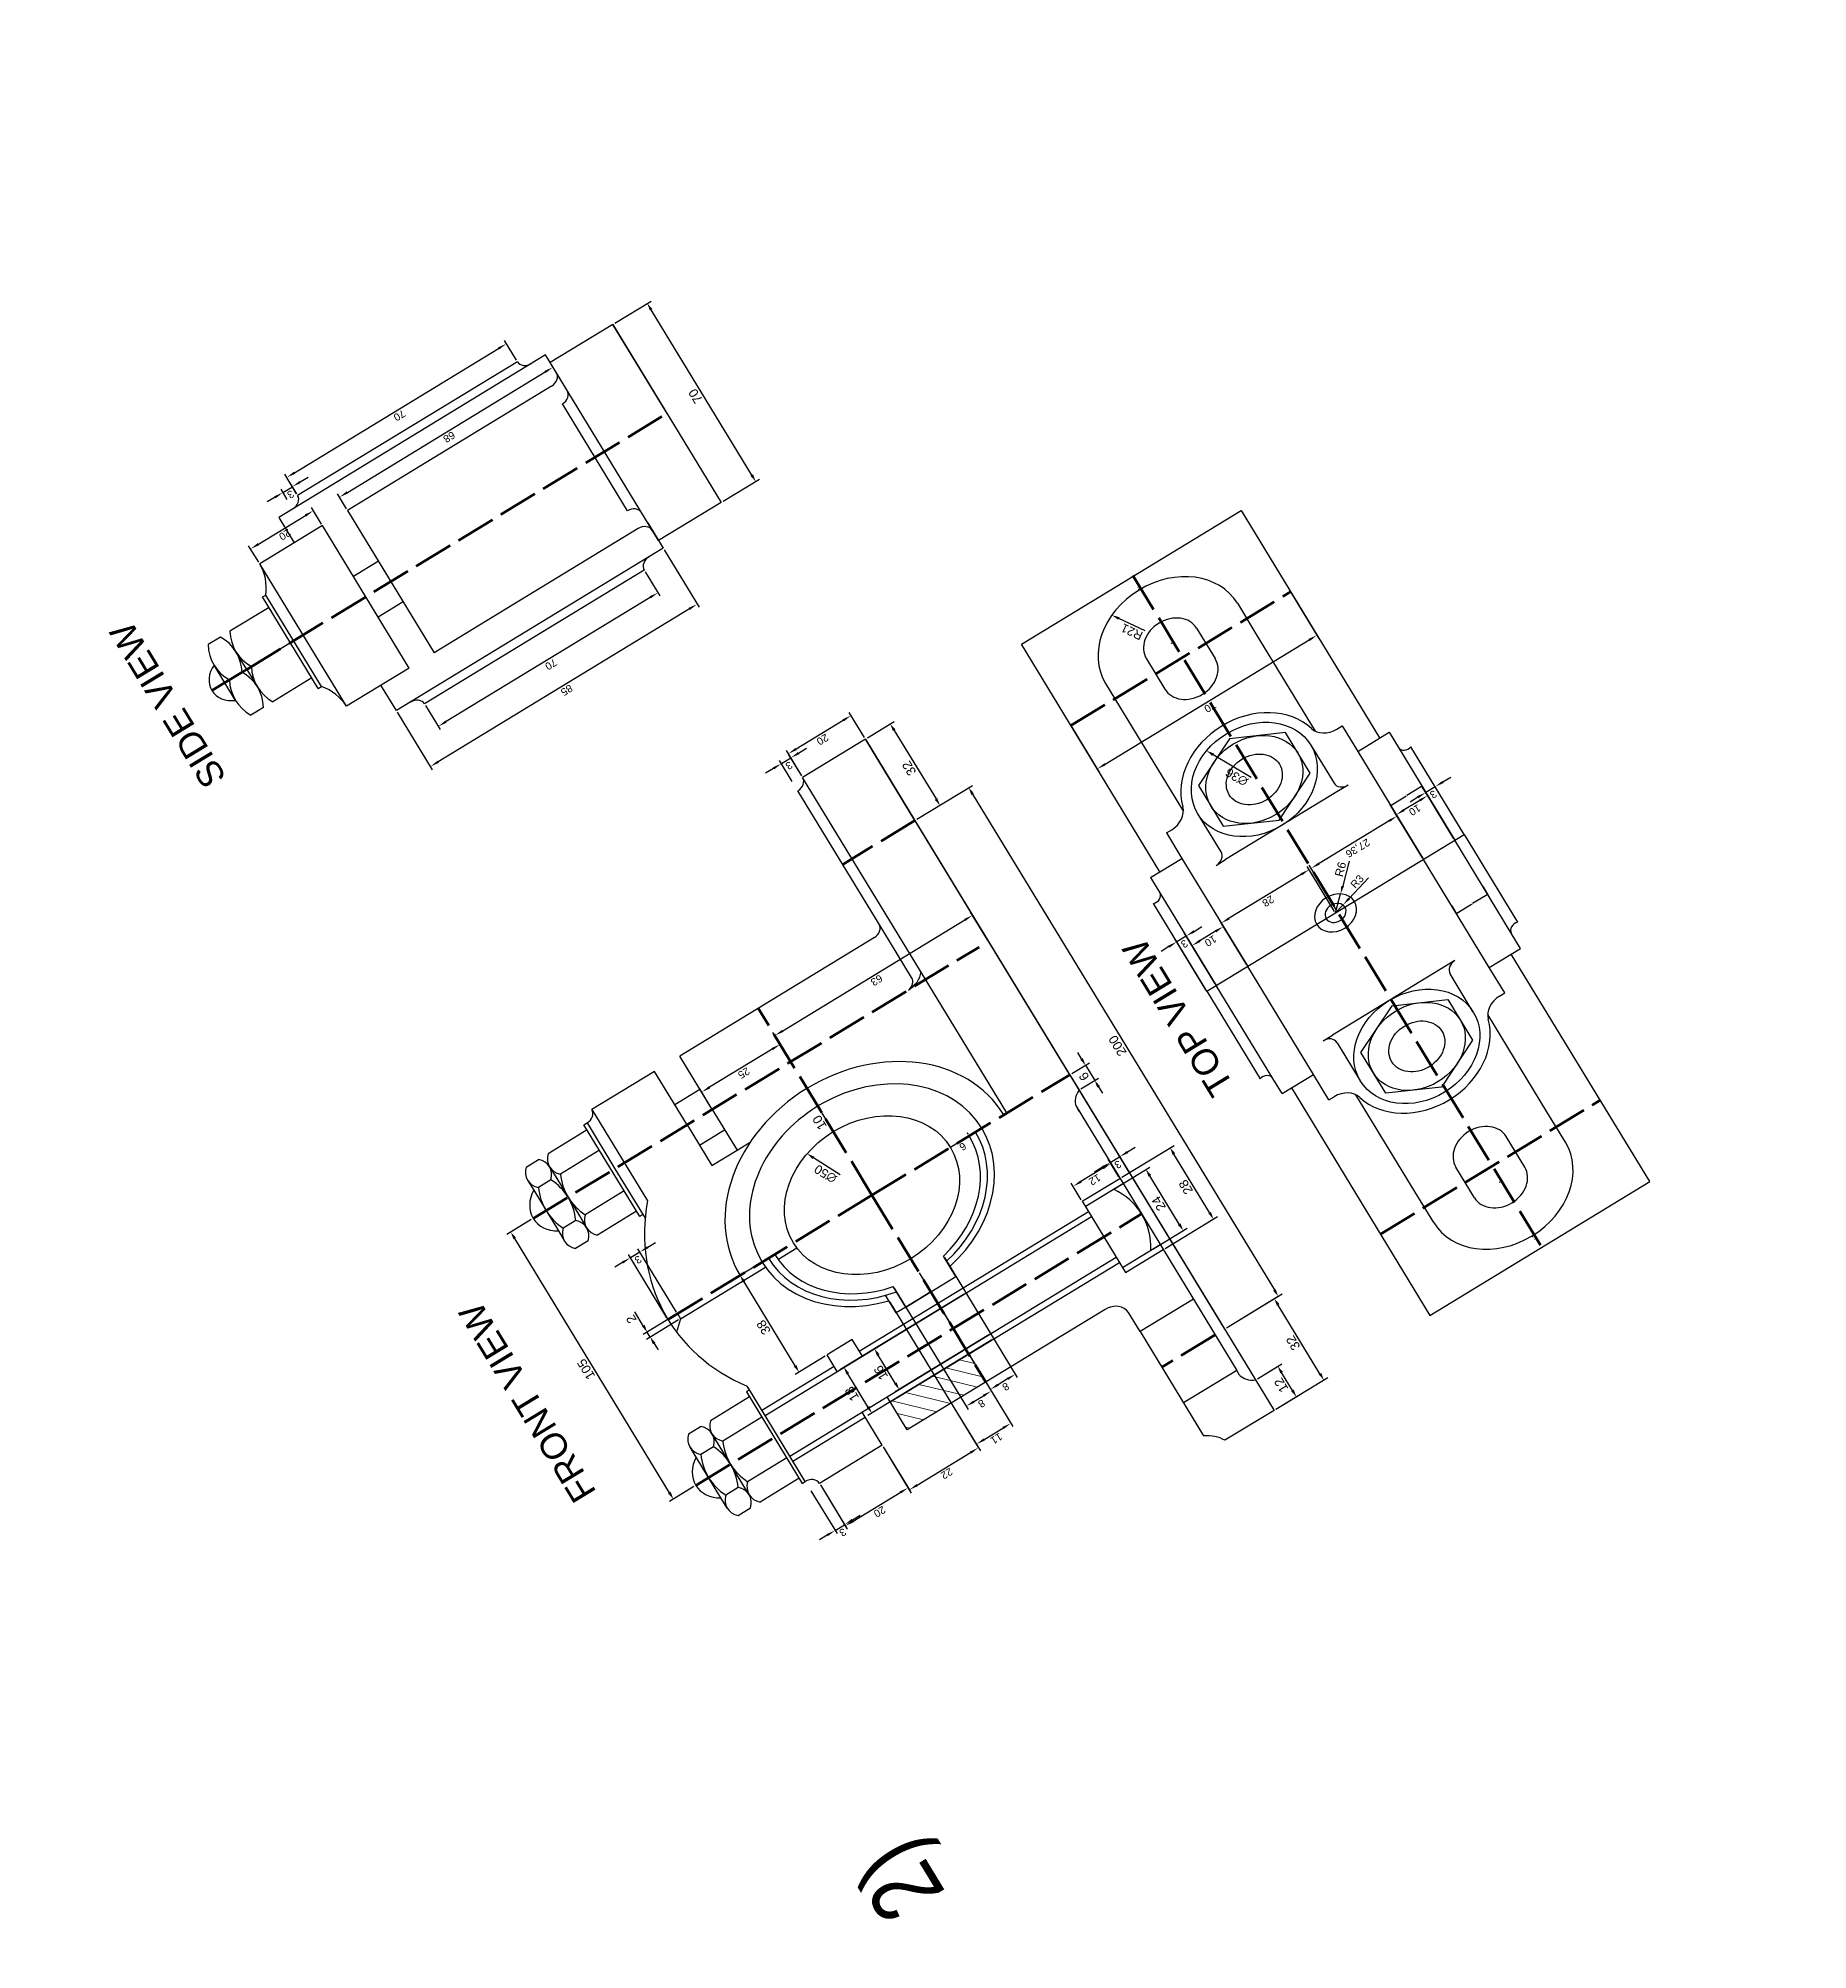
# Model space of a CAD drawing. Header units: millimetres. Extents: x -281317 to 3636, y -109880 to 77184.
# Drawn here: x -108651 to -89286, y 56268 to 77184 of the extents above; entities that cross this region are included whole.
import ezdxf

# ---------------------------------------------------------------- set-up
doc = ezdxf.new("R2010")
doc.units = ezdxf.units.MM
doc.linetypes.add('ACAD_ISO02W100', pattern=[15, 12, -3])
for name, color, linetype, lineweight in [('1', 131, 'ACAD_ISO02W100', 106), ('2', 50, 'Continuous', 20), ('4', 1, 'Continuous', 30)]:
    doc.layers.add(name, color=color, linetype=linetype, lineweight=lineweight)
doc.styles.get("Standard").update_dxf_attribs({"font": 'arial.ttf'})
doc.dimstyles.new('ISO-25', dxfattribs={"dimtxt": 2.5, "dimasz": 2.5, "dimexe": 1.25, "dimexo": 0.625, "dimtad": 1, "dimtxsty": 'Standard', "dimcen": 2.5, "dimclrd": 3, "dimadec": 0, "dimazin": 0, "dimtfac": 1, "dimtmove": 0, "dimatfit": 3, "dimfxl": 1, "dimarcsym": 0})
doc.dimstyles.get("Standard").update_dxf_attribs({"dimtxt": 0.18, "dimasz": 0.18, "dimexe": 0.18, "dimexo": 0.0625, "dimgap": 0.09, "dimtad": 0, "dimtih": 1, "dimtoh": 1, "dimdec": 4, "dimzin": 0, "dimdsep": 46, "dimtxsty": 'Standard', "dimcen": 0.09, "dimadec": 0, "dimazin": 0, "dimtfac": 1, "dimtdec": 4, "dimtofl": 0, "dimtmove": 0, "dimatfit": 3, "dimfxl": 1, "dimtolj": 1, "dimtzin": 0, "dimarcsym": 0})

# ---------------------------------------------------------------- blocks, each defined once
blk = doc.blocks.new('*D102')
at = {"color": 0, "lineweight": -2, "transparency": 16777216}
for p, q in [((3308.49, 1181.91), (3311.61, 1181.91)), ((3311.43, 1181.73), (3311.43, 1177.09)), ((3311.43, 1172.09), (3311.43, 1176.73)), ((3308.49, 1171.91), (3311.61, 1171.91))]:
    blk.add_line(p, q, dxfattribs=at)
at = {"color": 0, "transparency": 16777216}
for points in [[(3311.4, 1181.73), (3311.46, 1181.73), (3311.43, 1181.91)], [(3311.4, 1172.09), (3311.46, 1172.09), (3311.43, 1171.91)]]:
    blk.add_solid(points, dxfattribs=at)
at = {"layer": 'Defpoints', "color": 0, "transparency": 16777216}
for p in [(3308.43, 1181.91), (3311.43, 1181.91), (3308.43, 1171.91)]:
    blk.add_point(p, dxfattribs=at)
at = {"color": 0, "transparency": 16777216, "insert": (3311.43, 1176.91), "char_height": 0.18, "attachment_point": 5}
blk.add_mtext('\\A1;10.0000', dxfattribs=at)
blk = doc.blocks.new('*D103')
at = {"layer": '4', "color": 0, "lineweight": -2, "transparency": 16777216}
for p, q in [((3396.09, 1209.91), (3396.27, 1209.91)), ((3396.18, 1209.82), (3396.18, 1210)), ((3417.54, 1209.91), (3417.36, 1209.91))]:
    blk.add_line(p, q, dxfattribs=at)
at = {"layer": '4', "color": 0, "transparency": 16777216}
blk.add_solid([(3417.36, 1209.94), (3417.36, 1209.88), (3417.18, 1209.91)], dxfattribs=at)
at = {"layer": 'Defpoints', "color": 0, "transparency": 16777216}
for p in [(3396.18, 1209.91), (3417.18, 1209.91)]:
    blk.add_point(p, dxfattribs=at)
at = {"layer": '4', "color": 0, "transparency": 16777216, "insert": (3418.16, 1209.91), "char_height": 0.18, "attachment_point": 5}
blk.add_mtext('\\A1;R21.0000', dxfattribs=at)
blk = doc.blocks.new('*D154')
at = {"color": 3, "lineweight": -2, "transparency": 16777216}
blk.add_line((3301.63, 1362.14), (3311.09, 1365.9), dxfattribs=at)
at = {"color": 3, "transparency": 16777216}
blk.add_solid([(3310.94, 1366.29), (3311.25, 1365.51), (3313.42, 1366.82)], dxfattribs=at)
at = {"layer": 'Defpoints', "color": 0, "transparency": 16777216}
for p in [(3313.42, 1366.82), (3266.94, 1348.38)]:
    blk.add_point(p, dxfattribs=at)
at = {"color": 0, "transparency": 16777216, "insert": (3304.41, 1365.37), "char_height": 2.5, "attachment_point": 5, "rotation": 21.6494}
blk.add_mtext('∅50', dxfattribs=at)
blk = doc.blocks.new('*D155')
at = {"color": 0, "lineweight": -2, "transparency": 16777216}
for p, q in [((3259.6, 1357.6), (3212.51, 1357.6)), ((3259.6, 1349.6), (3212.51, 1349.6))]:
    blk.add_line(p, q, dxfattribs=at)
at = {"color": 3, "lineweight": -2, "transparency": 16777216}
blk.add_line((3213.76, 1352.1), (3213.76, 1355.1), dxfattribs=at)
at = {"color": 3, "transparency": 16777216}
for points in [[(3213.34, 1355.1), (3214.17, 1355.1), (3213.76, 1357.6)], [(3213.34, 1352.1), (3214.17, 1352.1), (3213.76, 1349.6)]]:
    blk.add_solid(points, dxfattribs=at)
at = {"layer": 'Defpoints', "color": 0, "transparency": 16777216}
for p in [(3213.76, 1357.6), (3260.23, 1357.6), (3260.23, 1349.6)]:
    blk.add_point(p, dxfattribs=at)
at = {"color": 0, "transparency": 16777216, "insert": (3211.86, 1353.6), "char_height": 2.5, "attachment_point": 5, "rotation": 90}
blk.add_mtext('8', dxfattribs=at)
blk = doc.blocks.new('*D156')
at = {"color": 0, "lineweight": -2, "transparency": 16777216}
for p, q in [((3259.6, 1365.6), (3211.88, 1365.6)), ((3259.6, 1357.6), (3211.88, 1357.6))]:
    blk.add_line(p, q, dxfattribs=at)
at = {"color": 3, "lineweight": -2, "transparency": 16777216}
blk.add_line((3213.13, 1363.1), (3213.13, 1360.1), dxfattribs=at)
at = {"color": 3, "transparency": 16777216}
for points in [[(3212.72, 1363.1), (3213.55, 1363.1), (3213.13, 1365.6)], [(3212.72, 1360.1), (3213.55, 1360.1), (3213.13, 1357.6)]]:
    blk.add_solid(points, dxfattribs=at)
at = {"layer": 'Defpoints', "color": 0, "transparency": 16777216}
for p in [(3260.23, 1365.6), (3213.13, 1357.6), (3260.23, 1357.6)]:
    blk.add_point(p, dxfattribs=at)
at = {"color": 0, "transparency": 16777216, "insert": (3211.23, 1361.6), "char_height": 2.5, "attachment_point": 5, "rotation": 90}
blk.add_mtext('8', dxfattribs=at)
blk = doc.blocks.new('*D157')
at = {"color": 0, "lineweight": -2, "transparency": 16777216}
for p, q in [((3252.18, 1391.22), (3252.18, 1400.85)), ((3290.18, 1391.22), (3290.18, 1400.85))]:
    blk.add_line(p, q, dxfattribs=at)
at = {"color": 3, "lineweight": -2, "transparency": 16777216}
blk.add_line((3254.68, 1399.6), (3287.68, 1399.6), dxfattribs=at)
at = {"color": 3, "transparency": 16777216}
for points in [[(3254.68, 1400.02), (3254.68, 1399.18), (3252.18, 1399.6)], [(3287.68, 1400.02), (3287.68, 1399.18), (3290.18, 1399.6)]]:
    blk.add_solid(points, dxfattribs=at)
at = {"layer": 'Defpoints', "color": 0, "transparency": 16777216}
for p in [(3290.18, 1399.6), (3252.18, 1390.6), (3290.18, 1390.6)]:
    blk.add_point(p, dxfattribs=at)
at = {"color": 0, "transparency": 16777216, "insert": (3271.18, 1401.5), "char_height": 2.5, "attachment_point": 5}
blk.add_mtext('38', dxfattribs=at)
blk = doc.blocks.new('*D158')
at = {"color": 0, "lineweight": -2, "transparency": 16777216}
for p, q in [((3288.18, 1420.22), (3288.18, 1430.47)), ((3290.18, 1420.22), (3290.18, 1430.47))]:
    blk.add_line(p, q, dxfattribs=at)
at = {"color": 3, "lineweight": -2, "transparency": 16777216}
for p, q in [((3285.68, 1429.22), (3283.18, 1429.22)), ((3288.18, 1429.22), (3290.18, 1429.22)), ((3292.68, 1429.22), (3298.08, 1429.22))]:
    blk.add_line(p, q, dxfattribs=at)
at = {"color": 3, "transparency": 16777216}
for points in [[(3285.68, 1429.64), (3285.68, 1428.8), (3288.18, 1429.22)], [(3292.68, 1429.64), (3292.68, 1428.8), (3290.18, 1429.22)]]:
    blk.add_solid(points, dxfattribs=at)
at = {"layer": 'Defpoints', "color": 0, "transparency": 16777216}
for p in [(3290.18, 1429.22), (3288.18, 1419.6), (3290.18, 1419.6)]:
    blk.add_point(p, dxfattribs=at)
at = {"color": 0, "transparency": 16777216, "insert": (3296.63, 1431.1), "char_height": 2.5, "attachment_point": 5}
blk.add_mtext('2', dxfattribs=at)
blk = doc.blocks.new('*D159')
at = {"color": 3, "lineweight": -2, "transparency": 16777216}
for p, q in [((3314.43, 1425.1), (3314.43, 1427.6)), ((3314.43, 1419.6), (3314.43, 1422.6)), ((3314.43, 1417.1), (3314.43, 1414.6))]:
    blk.add_line(p, q, dxfattribs=at)
at = {"color": 0, "lineweight": -2, "transparency": 16777216}
for p, q in [((3290.8, 1422.6), (3315.68, 1422.6)), ((3290.8, 1419.6), (3315.68, 1419.6))]:
    blk.add_line(p, q, dxfattribs=at)
at = {"color": 3, "transparency": 16777216}
for points in [[(3314.01, 1425.1), (3314.84, 1425.1), (3314.43, 1422.6)], [(3314.01, 1417.1), (3314.84, 1417.1), (3314.43, 1419.6)]]:
    blk.add_solid(points, dxfattribs=at)
at = {"layer": 'Defpoints', "color": 0, "transparency": 16777216}
for p in [(3290.18, 1422.6), (3314.43, 1422.6), (3290.18, 1419.6)]:
    blk.add_point(p, dxfattribs=at)
at = {"color": 0, "transparency": 16777216, "insert": (3312.52, 1421.1), "char_height": 2.5, "attachment_point": 5, "rotation": 90}
blk.add_mtext('3', dxfattribs=at)
blk = doc.blocks.new('*D160')
at = {"color": 0, "lineweight": -2, "transparency": 16777216}
for p, q in [((3237.68, 1440.25), (3237.68, 1448.03)), ((3342.68, 1440.25), (3342.68, 1448.03))]:
    blk.add_line(p, q, dxfattribs=at)
at = {"color": 3, "lineweight": -2, "transparency": 16777216}
blk.add_line((3240.18, 1446.78), (3340.18, 1446.78), dxfattribs=at)
at = {"color": 3, "transparency": 16777216}
for points in [[(3240.18, 1447.2), (3240.18, 1446.36), (3237.68, 1446.78)], [(3340.18, 1447.2), (3340.18, 1446.36), (3342.68, 1446.78)]]:
    blk.add_solid(points, dxfattribs=at)
at = {"layer": 'Defpoints', "color": 0, "transparency": 16777216}
for p in [(3342.68, 1446.78), (3237.68, 1439.63), (3342.68, 1439.63)]:
    blk.add_point(p, dxfattribs=at)
at = {"color": 0, "transparency": 16777216, "insert": (3290.18, 1448.68), "char_height": 2.5, "attachment_point": 5}
blk.add_mtext('105', dxfattribs=at)
blk = doc.blocks.new('*D161')
at = {"color": 3, "lineweight": -2, "transparency": 16777216}
for p, q in [((3200.42, 1416.1), (3200.42, 1418.6)), ((3200.42, 1413.6), (3200.42, 1410.6)), ((3200.42, 1408.1), (3200.42, 1405.6))]:
    blk.add_line(p, q, dxfattribs=at)
at = {"color": 0, "lineweight": -2, "transparency": 16777216}
for p, q in [((3216.05, 1413.6), (3199.17, 1413.6)), ((3216.05, 1410.6), (3199.17, 1410.6))]:
    blk.add_line(p, q, dxfattribs=at)
at = {"color": 3, "transparency": 16777216}
for points in [[(3200.01, 1416.1), (3200.84, 1416.1), (3200.42, 1413.6)], [(3200.01, 1408.1), (3200.84, 1408.1), (3200.42, 1410.6)]]:
    blk.add_solid(points, dxfattribs=at)
at = {"layer": 'Defpoints', "color": 0, "transparency": 16777216}
for p in [(3200.42, 1410.6), (3216.68, 1413.6), (3216.68, 1410.6)]:
    blk.add_point(p, dxfattribs=at)
at = {"color": 0, "transparency": 16777216, "insert": (3198.52, 1412.1), "char_height": 2.5, "attachment_point": 5, "rotation": 90}
blk.add_mtext('3', dxfattribs=at)
blk = doc.blocks.new('*D162')
at = {"color": 0, "lineweight": -2, "transparency": 16777216}
for p, q in [((3216.05, 1410.6), (3198.66, 1410.6)), ((3216.05, 1390.6), (3198.66, 1390.6))]:
    blk.add_line(p, q, dxfattribs=at)
at = {"color": 3, "lineweight": -2, "transparency": 16777216}
blk.add_line((3199.91, 1408.1), (3199.91, 1393.1), dxfattribs=at)
at = {"color": 3, "transparency": 16777216}
for points in [[(3199.5, 1408.1), (3200.33, 1408.1), (3199.91, 1410.6)], [(3199.5, 1393.1), (3200.33, 1393.1), (3199.91, 1390.6)]]:
    blk.add_solid(points, dxfattribs=at)
at = {"layer": 'Defpoints', "color": 0, "transparency": 16777216}
for p in [(3216.68, 1410.6), (3199.91, 1390.6), (3216.68, 1390.6)]:
    blk.add_point(p, dxfattribs=at)
at = {"color": 0, "transparency": 16777216, "insert": (3198.01, 1400.6), "char_height": 2.5, "attachment_point": 5, "rotation": 90}
blk.add_mtext('20', dxfattribs=at)
blk = doc.blocks.new('*D163')
at = {"color": 0, "lineweight": -2, "transparency": 16777216}
for p, q in [((3216.05, 1390.6), (3197.84, 1390.6)), ((3216.05, 1368.6), (3197.84, 1368.6))]:
    blk.add_line(p, q, dxfattribs=at)
at = {"color": 3, "lineweight": -2, "transparency": 16777216}
blk.add_line((3199.09, 1388.1), (3199.09, 1371.1), dxfattribs=at)
at = {"color": 3, "transparency": 16777216}
for points in [[(3198.67, 1388.1), (3199.5, 1388.1), (3199.09, 1390.6)], [(3198.67, 1371.1), (3199.5, 1371.1), (3199.09, 1368.6)]]:
    blk.add_solid(points, dxfattribs=at)
at = {"layer": 'Defpoints', "color": 0, "transparency": 16777216}
for p in [(3216.68, 1390.6), (3199.09, 1368.6), (3216.68, 1368.6)]:
    blk.add_point(p, dxfattribs=at)
at = {"color": 0, "transparency": 16777216, "insert": (3197.21, 1379.6), "char_height": 2.5, "attachment_point": 5, "rotation": 90}
blk.add_mtext('22', dxfattribs=at)
blk = doc.blocks.new('*D164')
at = {"color": 0, "lineweight": -2, "transparency": 16777216}
for p, q in [((3256.33, 1368.6), (3199.21, 1368.6)), ((3256.33, 1357.6), (3199.21, 1357.6))]:
    blk.add_line(p, q, dxfattribs=at)
at = {"color": 3, "lineweight": -2, "transparency": 16777216}
blk.add_line((3200.46, 1366.1), (3200.46, 1360.1), dxfattribs=at)
at = {"color": 3, "transparency": 16777216}
for points in [[(3200.05, 1366.1), (3200.88, 1366.1), (3200.46, 1368.6)], [(3200.05, 1360.1), (3200.88, 1360.1), (3200.46, 1357.6)]]:
    blk.add_solid(points, dxfattribs=at)
at = {"layer": 'Defpoints', "color": 0, "transparency": 16777216}
for p in [(3256.95, 1368.6), (3200.46, 1357.6), (3256.95, 1357.6)]:
    blk.add_point(p, dxfattribs=at)
at = {"color": 0, "transparency": 16777216, "insert": (3198.58, 1363.1), "char_height": 2.5, "attachment_point": 5, "rotation": 90}
blk.add_mtext('11', dxfattribs=at)
blk = doc.blocks.new('*D165')
at = {"color": 0, "lineweight": -2, "transparency": 16777216}
for p, q in [((3158.18, 1293.97), (3158.18, 1286.24)), ((3170.18, 1293.97), (3170.18, 1286.24))]:
    blk.add_line(p, q, dxfattribs=at)
at = {"color": 3, "lineweight": -2, "transparency": 16777216}
blk.add_line((3160.68, 1287.49), (3167.68, 1287.49), dxfattribs=at)
at = {"color": 3, "transparency": 16777216}
for points in [[(3160.68, 1287.9), (3160.68, 1287.07), (3158.18, 1287.49)], [(3167.68, 1287.9), (3167.68, 1287.07), (3170.18, 1287.49)]]:
    blk.add_solid(points, dxfattribs=at)
at = {"layer": 'Defpoints', "color": 0, "transparency": 16777216}
for p in [(3158.18, 1294.6), (3170.18, 1294.6), (3170.18, 1287.49)]:
    blk.add_point(p, dxfattribs=at)
at = {"color": 0, "transparency": 16777216, "insert": (3164.18, 1289.37), "char_height": 2.5, "attachment_point": 5}
blk.add_mtext('12', dxfattribs=at)
blk = doc.blocks.new('*D166')
at = {"color": 0, "lineweight": -2, "transparency": 16777216}
for p, q in [((3158.18, 1293.97), (3158.18, 1277.47)), ((3190.18, 1293.97), (3190.18, 1277.47))]:
    blk.add_line(p, q, dxfattribs=at)
at = {"color": 3, "lineweight": -2, "transparency": 16777216}
blk.add_line((3160.68, 1278.72), (3187.68, 1278.72), dxfattribs=at)
at = {"color": 3, "transparency": 16777216}
for points in [[(3160.68, 1279.13), (3160.68, 1278.3), (3158.18, 1278.72)], [(3187.68, 1279.13), (3187.68, 1278.3), (3190.18, 1278.72)]]:
    blk.add_solid(points, dxfattribs=at)
at = {"layer": 'Defpoints', "color": 0, "transparency": 16777216}
for p in [(3158.18, 1294.6), (3190.18, 1294.6), (3190.18, 1278.72)]:
    blk.add_point(p, dxfattribs=at)
at = {"color": 0, "transparency": 16777216, "insert": (3174.18, 1280.62), "char_height": 2.5, "attachment_point": 5}
blk.add_mtext('32', dxfattribs=at)
blk = doc.blocks.new('*D167')
at = {"color": 0, "lineweight": -2, "transparency": 16777216}
for p, q in [((3229.68, 1350.22), (3229.68, 1380.01)), ((3245.68, 1350.22), (3245.68, 1380.01))]:
    blk.add_line(p, q, dxfattribs=at)
at = {"color": 3, "lineweight": -2, "transparency": 16777216}
blk.add_line((3232.18, 1378.76), (3243.18, 1378.76), dxfattribs=at)
at = {"color": 3, "transparency": 16777216}
for points in [[(3232.18, 1379.18), (3232.18, 1378.35), (3229.68, 1378.76)], [(3243.18, 1379.18), (3243.18, 1378.35), (3245.68, 1378.76)]]:
    blk.add_solid(points, dxfattribs=at)
at = {"layer": 'Defpoints', "color": 0, "transparency": 16777216}
for p in [(3245.68, 1378.76), (3229.68, 1349.6), (3245.68, 1349.6)]:
    blk.add_point(p, dxfattribs=at)
at = {"color": 0, "transparency": 16777216, "insert": (3237.68, 1380.66), "char_height": 2.5, "attachment_point": 5}
blk.add_mtext('16', dxfattribs=at)
blk = doc.blocks.new('*D168')
at = {"color": 0, "lineweight": -2, "transparency": 16777216}
for p, q in [((3227.68, 1350.22), (3227.68, 1389.73)), ((3245.68, 1350.22), (3245.68, 1389.73))]:
    blk.add_line(p, q, dxfattribs=at)
at = {"color": 3, "lineweight": -2, "transparency": 16777216}
blk.add_line((3230.18, 1388.48), (3243.18, 1388.48), dxfattribs=at)
at = {"color": 3, "transparency": 16777216}
for points in [[(3230.18, 1388.9), (3230.18, 1388.07), (3227.68, 1388.48)], [(3243.18, 1388.9), (3243.18, 1388.07), (3245.68, 1388.48)]]:
    blk.add_solid(points, dxfattribs=at)
at = {"layer": 'Defpoints', "color": 0, "transparency": 16777216}
for p in [(3245.68, 1388.48), (3227.68, 1349.6), (3245.68, 1349.6)]:
    blk.add_point(p, dxfattribs=at)
at = {"color": 0, "transparency": 16777216, "insert": (3236.68, 1390.38), "char_height": 2.5, "attachment_point": 5}
blk.add_mtext('18', dxfattribs=at)
blk = doc.blocks.new('*D169')
at = {"color": 3, "lineweight": -2, "transparency": 16777216}
for p, q in [((3290.18, 1335.1), (3290.18, 1337.6)), ((3290.18, 1326.6), (3290.18, 1332.6)), ((3290.18, 1324.1), (3290.18, 1321.6))]:
    blk.add_line(p, q, dxfattribs=at)
at = {"color": 0, "lineweight": -2, "transparency": 16777216}
for p, q in [((3290.8, 1332.6), (3291.43, 1332.6)), ((3290.8, 1326.6), (3291.43, 1326.6))]:
    blk.add_line(p, q, dxfattribs=at)
at = {"color": 3, "transparency": 16777216}
for points in [[(3289.76, 1335.1), (3290.6, 1335.1), (3290.18, 1332.6)], [(3289.76, 1324.1), (3290.6, 1324.1), (3290.18, 1326.6)]]:
    blk.add_solid(points, dxfattribs=at)
at = {"layer": 'Defpoints', "color": 0, "transparency": 16777216}
for p in [(3290.18, 1332.6), (3290.18, 1332.6), (3290.18, 1326.6)]:
    blk.add_point(p, dxfattribs=at)
at = {"color": 0, "transparency": 16777216, "insert": (3288.28, 1329.6), "char_height": 2.5, "attachment_point": 5, "rotation": 90}
blk.add_mtext('6', dxfattribs=at)
blk = doc.blocks.new('*D170')
at = {"color": 0, "lineweight": -2, "transparency": 16777216}
for p, q in [((3315.18, 1358.22), (3315.18, 1358.85)), ((3325.18, 1358.22), (3325.18, 1358.85))]:
    blk.add_line(p, q, dxfattribs=at)
at = {"color": 3, "lineweight": -2, "transparency": 16777216}
blk.add_line((3317.68, 1357.6), (3322.68, 1357.6), dxfattribs=at)
at = {"color": 3, "transparency": 16777216}
for points in [[(3317.68, 1358.02), (3317.68, 1357.18), (3315.18, 1357.6)], [(3322.68, 1358.02), (3322.68, 1357.18), (3325.18, 1357.6)]]:
    blk.add_solid(points, dxfattribs=at)
at = {"layer": 'Defpoints', "color": 0, "transparency": 16777216}
for p in [(3315.18, 1357.6), (3325.18, 1357.6), (3325.18, 1357.6)]:
    blk.add_point(p, dxfattribs=at)
at = {"color": 0, "transparency": 16777216, "insert": (3320.18, 1359.5), "char_height": 2.5, "attachment_point": 5}
blk.add_mtext('10', dxfattribs=at)
blk = doc.blocks.new('*D171')
at = {"color": 0, "lineweight": -2, "transparency": 16777216}
for p, q in [((3225.68, 1299.97), (3225.68, 1289.02)), ((3249.68, 1299.97), (3249.68, 1289.02))]:
    blk.add_line(p, q, dxfattribs=at)
at = {"color": 3, "lineweight": -2, "transparency": 16777216}
blk.add_line((3228.18, 1290.27), (3247.18, 1290.27), dxfattribs=at)
at = {"color": 3, "transparency": 16777216}
for points in [[(3228.18, 1290.69), (3228.18, 1289.86), (3225.68, 1290.27)], [(3247.18, 1290.69), (3247.18, 1289.86), (3249.68, 1290.27)]]:
    blk.add_solid(points, dxfattribs=at)
at = {"layer": 'Defpoints', "color": 0, "transparency": 16777216}
for p in [(3225.68, 1300.6), (3249.68, 1300.6), (3249.68, 1290.27)]:
    blk.add_point(p, dxfattribs=at)
at = {"color": 0, "transparency": 16777216, "insert": (3237.68, 1292.15), "char_height": 2.5, "attachment_point": 5}
blk.add_mtext('24', dxfattribs=at)
blk = doc.blocks.new('*D172')
at = {"color": 0, "lineweight": -2, "transparency": 16777216}
for p, q in [((3223.68, 1296.97), (3223.68, 1280.35)), ((3251.68, 1296.97), (3251.68, 1280.35))]:
    blk.add_line(p, q, dxfattribs=at)
at = {"color": 3, "lineweight": -2, "transparency": 16777216}
blk.add_line((3226.18, 1281.6), (3249.18, 1281.6), dxfattribs=at)
at = {"color": 3, "transparency": 16777216}
for points in [[(3226.18, 1282.02), (3226.18, 1281.18), (3223.68, 1281.6)], [(3249.18, 1282.02), (3249.18, 1281.18), (3251.68, 1281.6)]]:
    blk.add_solid(points, dxfattribs=at)
at = {"layer": 'Defpoints', "color": 0, "transparency": 16777216}
for p in [(3223.68, 1297.6), (3251.68, 1297.6), (3251.68, 1281.6)]:
    blk.add_point(p, dxfattribs=at)
at = {"color": 0, "transparency": 16777216, "insert": (3237.68, 1283.5), "char_height": 2.5, "attachment_point": 5}
blk.add_mtext('28', dxfattribs=at)
blk = doc.blocks.new('*D173')
at = {"color": 3, "lineweight": -2, "transparency": 16777216}
for p, q in [((3429.86, 1320.1), (3429.86, 1322.6)), ((3429.86, 1317.6), (3429.86, 1314.6)), ((3429.86, 1312.1), (3429.86, 1309.6))]:
    blk.add_line(p, q, dxfattribs=at)
at = {"color": 0, "lineweight": -2, "transparency": 16777216}
for p, q in [((3422.8, 1317.6), (3431.11, 1317.6)), ((3422.8, 1314.6), (3431.11, 1314.6))]:
    blk.add_line(p, q, dxfattribs=at)
at = {"color": 3, "transparency": 16777216}
for points in [[(3429.44, 1320.1), (3430.27, 1320.1), (3429.86, 1317.6)], [(3429.44, 1312.1), (3430.27, 1312.1), (3429.86, 1314.6)]]:
    blk.add_solid(points, dxfattribs=at)
at = {"layer": 'Defpoints', "color": 0, "transparency": 16777216}
for p in [(3422.18, 1317.6), (3422.18, 1314.6), (3429.86, 1314.6)]:
    blk.add_point(p, dxfattribs=at)
at = {"color": 0, "transparency": 16777216, "insert": (3427.96, 1316.1), "char_height": 2.5, "attachment_point": 5, "rotation": 90}
blk.add_mtext('3', dxfattribs=at)
blk = doc.blocks.new('*D174')
at = {"color": 0, "lineweight": -2, "transparency": 16777216}
for p, q in [((3422.8, 1314.6), (3432.72, 1314.6)), ((3422.8, 1294.6), (3432.72, 1294.6))]:
    blk.add_line(p, q, dxfattribs=at)
at = {"color": 3, "lineweight": -2, "transparency": 16777216}
blk.add_line((3431.47, 1312.1), (3431.47, 1297.1), dxfattribs=at)
at = {"color": 3, "transparency": 16777216}
for points in [[(3431.05, 1312.1), (3431.89, 1312.1), (3431.47, 1314.6)], [(3431.05, 1297.1), (3431.89, 1297.1), (3431.47, 1294.6)]]:
    blk.add_solid(points, dxfattribs=at)
at = {"layer": 'Defpoints', "color": 0, "transparency": 16777216}
for p in [(3422.18, 1314.6), (3422.18, 1294.6), (3431.47, 1294.6)]:
    blk.add_point(p, dxfattribs=at)
at = {"color": 0, "transparency": 16777216, "insert": (3429.57, 1304.6), "char_height": 2.5, "attachment_point": 5, "rotation": 90}
blk.add_mtext('20', dxfattribs=at)
blk = doc.blocks.new('*D175')
at = {"color": 0, "lineweight": -2, "transparency": 16777216}
for p, q in [((3390.18, 1293.97), (3390.18, 1285.41)), ((3422.18, 1293.97), (3422.18, 1285.41))]:
    blk.add_line(p, q, dxfattribs=at)
at = {"color": 3, "lineweight": -2, "transparency": 16777216}
blk.add_line((3419.68, 1286.66), (3392.68, 1286.66), dxfattribs=at)
at = {"color": 3, "transparency": 16777216}
for points in [[(3392.68, 1287.08), (3392.68, 1286.24), (3390.18, 1286.66)], [(3419.68, 1287.08), (3419.68, 1286.24), (3422.18, 1286.66)]]:
    blk.add_solid(points, dxfattribs=at)
at = {"layer": 'Defpoints', "color": 0, "transparency": 16777216}
for p in [(3390.18, 1294.6), (3422.18, 1294.6), (3390.18, 1286.66)]:
    blk.add_point(p, dxfattribs=at)
at = {"color": 0, "transparency": 16777216, "insert": (3406.18, 1288.56), "char_height": 2.5, "attachment_point": 5}
blk.add_mtext('32', dxfattribs=at)
blk = doc.blocks.new('*D176')
at = {"color": 0, "lineweight": -2, "transparency": 16777216}
for p, q in [((3190.18, 1293.97), (3190.18, 1276.22)), ((3390.18, 1293.97), (3390.18, 1276.22))]:
    blk.add_line(p, q, dxfattribs=at)
at = {"color": 3, "lineweight": -2, "transparency": 16777216}
blk.add_line((3387.68, 1277.47), (3192.68, 1277.47), dxfattribs=at)
at = {"color": 3, "transparency": 16777216}
for points in [[(3192.68, 1277.88), (3192.68, 1277.05), (3190.18, 1277.47)], [(3387.68, 1277.88), (3387.68, 1277.05), (3390.18, 1277.47)]]:
    blk.add_solid(points, dxfattribs=at)
at = {"layer": 'Defpoints', "color": 0, "transparency": 16777216}
for p in [(3190.18, 1294.6), (3390.18, 1294.6), (3190.18, 1277.47)]:
    blk.add_point(p, dxfattribs=at)
at = {"color": 0, "transparency": 16777216, "insert": (3290.18, 1279.37), "char_height": 2.5, "attachment_point": 5}
blk.add_mtext('200', dxfattribs=at)
blk = doc.blocks.new('*D177')
at = {"color": 0, "lineweight": -2, "transparency": 16777216}
for p, q in [((3343.3, 1382.6), (3350.77, 1382.6)), ((3343.3, 1357.6), (3350.77, 1357.6))]:
    blk.add_line(p, q, dxfattribs=at)
at = {"color": 3, "lineweight": -2, "transparency": 16777216}
blk.add_line((3349.52, 1360.1), (3349.52, 1380.1), dxfattribs=at)
at = {"color": 3, "transparency": 16777216}
for points in [[(3349.1, 1380.1), (3349.93, 1380.1), (3349.52, 1382.6)], [(3349.1, 1360.1), (3349.93, 1360.1), (3349.52, 1357.6)]]:
    blk.add_solid(points, dxfattribs=at)
at = {"layer": 'Defpoints', "color": 0, "transparency": 16777216}
for p in [(3342.68, 1382.6), (3349.52, 1382.6), (3342.68, 1357.6)]:
    blk.add_point(p, dxfattribs=at)
at = {"color": 0, "transparency": 16777216, "insert": (3347.62, 1370.1), "char_height": 2.5, "attachment_point": 5, "rotation": 90}
blk.add_mtext('25', dxfattribs=at)
blk = doc.blocks.new('*D178')
at = {"color": 0, "lineweight": -2, "transparency": 16777216}
for p, q in [((3343.3, 1357.6), (3354.19, 1357.6)), ((3343.3, 1294.6), (3354.19, 1294.6))]:
    blk.add_line(p, q, dxfattribs=at)
at = {"color": 3, "lineweight": -2, "transparency": 16777216}
blk.add_line((3352.94, 1355.1), (3352.94, 1297.1), dxfattribs=at)
at = {"color": 3, "transparency": 16777216}
for points in [[(3352.52, 1355.1), (3353.35, 1355.1), (3352.94, 1357.6)], [(3352.52, 1297.1), (3353.35, 1297.1), (3352.94, 1294.6)]]:
    blk.add_solid(points, dxfattribs=at)
at = {"layer": 'Defpoints', "color": 0, "transparency": 16777216}
for p in [(3342.68, 1357.6), (3342.68, 1294.6), (3352.94, 1294.6)]:
    blk.add_point(p, dxfattribs=at)
at = {"color": 0, "transparency": 16777216, "insert": (3351.04, 1326.1), "char_height": 2.5, "attachment_point": 5, "rotation": 90}
blk.add_mtext('63', dxfattribs=at)
blk = doc.blocks.new('*D179')
at = {"color": 0, "lineweight": -2, "transparency": 16777216}
for p, q in [((3252.3, 1309.6), (3258.81, 1309.6)), ((3252.3, 1297.6), (3258.81, 1297.6))]:
    blk.add_line(p, q, dxfattribs=at)
at = {"color": 3, "lineweight": -2, "transparency": 16777216}
blk.add_line((3257.56, 1300.1), (3257.56, 1307.1), dxfattribs=at)
at = {"color": 3, "transparency": 16777216}
for points in [[(3257.15, 1307.1), (3257.98, 1307.1), (3257.56, 1309.6)], [(3257.15, 1300.1), (3257.98, 1300.1), (3257.56, 1297.6)]]:
    blk.add_solid(points, dxfattribs=at)
at = {"layer": 'Defpoints', "color": 0, "transparency": 16777216}
for p in [(3251.68, 1309.6), (3257.56, 1309.6), (3251.68, 1297.6)]:
    blk.add_point(p, dxfattribs=at)
at = {"color": 0, "transparency": 16777216, "insert": (3255.68, 1303.6), "char_height": 2.5, "attachment_point": 5, "rotation": 90}
blk.add_mtext('12', dxfattribs=at)
blk = doc.blocks.new('*D180')
at = {"color": 3, "lineweight": -2, "transparency": 16777216}
for p, q in [((3257.93, 1300.1), (3257.93, 1302.6)), ((3257.93, 1297.6), (3257.93, 1294.6)), ((3257.93, 1292.1), (3257.93, 1289.6))]:
    blk.add_line(p, q, dxfattribs=at)
at = {"color": 0, "lineweight": -2, "transparency": 16777216}
for p, q in [((3252.3, 1297.6), (3259.18, 1297.6)), ((3252.3, 1294.6), (3259.18, 1294.6))]:
    blk.add_line(p, q, dxfattribs=at)
at = {"color": 3, "transparency": 16777216}
for points in [[(3257.51, 1300.1), (3258.34, 1300.1), (3257.93, 1297.6)], [(3257.51, 1292.1), (3258.34, 1292.1), (3257.93, 1294.6)]]:
    blk.add_solid(points, dxfattribs=at)
at = {"layer": 'Defpoints', "color": 0, "transparency": 16777216}
for p in [(3251.68, 1297.6), (3251.68, 1294.6), (3257.93, 1294.6)]:
    blk.add_point(p, dxfattribs=at)
at = {"color": 0, "transparency": 16777216, "insert": (3256.02, 1296.1), "char_height": 2.5, "attachment_point": 5, "rotation": 90}
blk.add_mtext('3', dxfattribs=at)
blk = doc.blocks.new('*D181')
at = {"color": 0, "lineweight": -2, "transparency": 16777216}
for p, q in [((3284.18, 1293.97), (3284.18, 1288.35)), ((3290.18, 1293.97), (3290.18, 1288.35))]:
    blk.add_line(p, q, dxfattribs=at)
at = {"color": 3, "lineweight": -2, "transparency": 16777216}
for p, q in [((3281.68, 1289.6), (3279.18, 1289.6)), ((3290.18, 1289.6), (3284.18, 1289.6)), ((3292.68, 1289.6), (3295.18, 1289.6))]:
    blk.add_line(p, q, dxfattribs=at)
at = {"color": 3, "transparency": 16777216}
for points in [[(3281.68, 1290.02), (3281.68, 1289.18), (3284.18, 1289.6)], [(3292.68, 1290.02), (3292.68, 1289.18), (3290.18, 1289.6)]]:
    blk.add_solid(points, dxfattribs=at)
at = {"layer": 'Defpoints', "color": 0, "transparency": 16777216}
for p in [(3284.18, 1294.6), (3290.18, 1294.6), (3284.18, 1289.6)]:
    blk.add_point(p, dxfattribs=at)
at = {"color": 0, "transparency": 16777216, "insert": (3287.18, 1291.5), "char_height": 2.5, "attachment_point": 5}
blk.add_mtext('6', dxfattribs=at)
blk = doc.blocks.new('*D182')
at = {"color": 3, "lineweight": -2, "transparency": 16777216}
for p, q in [((3309.62, 1253.41), (3309.62, 1255.91)), ((3309.62, 1247.91), (3309.62, 1250.91)), ((3309.62, 1245.41), (3309.62, 1242.91))]:
    blk.add_line(p, q, dxfattribs=at)
at = {"color": 0, "lineweight": -2, "transparency": 16777216}
for p, q in [((3290.8, 1250.91), (3310.87, 1250.91)), ((3290.8, 1247.91), (3310.87, 1247.91))]:
    blk.add_line(p, q, dxfattribs=at)
at = {"color": 3, "transparency": 16777216}
for points in [[(3309.2, 1253.41), (3310.04, 1253.41), (3309.62, 1250.91)], [(3309.2, 1245.41), (3310.04, 1245.41), (3309.62, 1247.91)]]:
    blk.add_solid(points, dxfattribs=at)
at = {"layer": 'Defpoints', "color": 0, "transparency": 16777216}
for p in [(3290.18, 1250.91), (3309.62, 1250.91), (3290.18, 1247.91)]:
    blk.add_point(p, dxfattribs=at)
at = {"color": 0, "transparency": 16777216, "insert": (3307.72, 1249.41), "char_height": 2.5, "attachment_point": 5, "rotation": 90}
blk.add_mtext('3', dxfattribs=at)
blk = doc.blocks.new('*D183')
at = {"color": 0, "lineweight": -2, "transparency": 16777216}
for p, q in [((3290.8, 1247.91), (3307.12, 1247.91)), ((3290.8, 1237.91), (3307.12, 1237.91))]:
    blk.add_line(p, q, dxfattribs=at)
at = {"color": 3, "lineweight": -2, "transparency": 16777216}
blk.add_line((3305.87, 1240.41), (3305.87, 1245.41), dxfattribs=at)
at = {"color": 3, "transparency": 16777216}
for points in [[(3305.45, 1245.41), (3306.29, 1245.41), (3305.87, 1247.91)], [(3305.45, 1240.41), (3306.29, 1240.41), (3305.87, 1237.91)]]:
    blk.add_solid(points, dxfattribs=at)
at = {"layer": 'Defpoints', "color": 0, "transparency": 16777216}
for p in [(3290.18, 1247.91), (3305.87, 1247.91), (3290.18, 1237.91)]:
    blk.add_point(p, dxfattribs=at)
at = {"color": 0, "transparency": 16777216, "insert": (3303.97, 1242.91), "char_height": 2.5, "attachment_point": 5, "rotation": 90}
blk.add_mtext('10', dxfattribs=at)
blk = doc.blocks.new('*D184')
at = {"color": 0, "lineweight": -2, "transparency": 16777216}
for p, q in [((3290.8, 1237.91), (3308.48, 1237.91)), ((3290.8, 1209.91), (3308.48, 1209.91))]:
    blk.add_line(p, q, dxfattribs=at)
at = {"color": 3, "lineweight": -2, "transparency": 16777216}
blk.add_line((3307.23, 1212.41), (3307.23, 1235.41), dxfattribs=at)
at = {"color": 3, "transparency": 16777216}
for points in [[(3306.81, 1235.41), (3307.64, 1235.41), (3307.23, 1237.91)], [(3306.81, 1212.41), (3307.64, 1212.41), (3307.23, 1209.91)]]:
    blk.add_solid(points, dxfattribs=at)
at = {"layer": 'Defpoints', "color": 0, "transparency": 16777216}
for p in [(3290.18, 1237.91), (3307.23, 1237.91), (3290.18, 1209.91)]:
    blk.add_point(p, dxfattribs=at)
at = {"color": 0, "transparency": 16777216, "insert": (3305.33, 1223.91), "char_height": 2.5, "attachment_point": 5, "rotation": 90}
blk.add_mtext('28', dxfattribs=at)
blk = doc.blocks.new('*D185')
at = {"color": 0, "lineweight": -2, "transparency": 16777216}
for p, q in [((3290.8, 1209.27), (3308.48, 1209.27)), ((3290.8, 1181.91), (3308.48, 1181.91))]:
    blk.add_line(p, q, dxfattribs=at)
at = {"color": 3, "lineweight": -2, "transparency": 16777216}
blk.add_line((3307.23, 1184.41), (3307.23, 1206.77), dxfattribs=at)
at = {"color": 3, "transparency": 16777216}
for points in [[(3306.81, 1206.77), (3307.64, 1206.77), (3307.23, 1209.27)], [(3306.81, 1184.41), (3307.64, 1184.41), (3307.23, 1181.91)]]:
    blk.add_solid(points, dxfattribs=at)
at = {"layer": 'Defpoints', "color": 0, "transparency": 16777216}
for p in [(3290.18, 1209.27), (3307.23, 1209.27), (3290.18, 1181.91)]:
    blk.add_point(p, dxfattribs=at)
at = {"color": 0, "transparency": 16777216, "insert": (3305.1, 1195.59), "char_height": 2.5, "attachment_point": 5, "rotation": 90}
blk.add_mtext('27,36', dxfattribs=at)
blk = doc.blocks.new('*D186')
at = {"color": 0, "lineweight": -2, "transparency": 16777216}
for p, q in [((3290.8, 1181.91), (3309, 1181.91)), ((3290.8, 1171.91), (3309, 1171.91))]:
    blk.add_line(p, q, dxfattribs=at)
at = {"color": 3, "lineweight": -2, "transparency": 16777216}
blk.add_line((3307.75, 1174.41), (3307.75, 1179.41), dxfattribs=at)
at = {"color": 3, "transparency": 16777216}
for points in [[(3307.34, 1179.41), (3308.17, 1179.41), (3307.75, 1181.91)], [(3307.34, 1174.41), (3308.17, 1174.41), (3307.75, 1171.91)]]:
    blk.add_solid(points, dxfattribs=at)
at = {"layer": 'Defpoints', "color": 0, "transparency": 16777216}
for p in [(3290.18, 1181.91), (3307.75, 1181.91), (3290.18, 1171.91)]:
    blk.add_point(p, dxfattribs=at)
at = {"color": 0, "transparency": 16777216, "insert": (3305.85, 1176.91), "char_height": 2.5, "attachment_point": 5, "rotation": 90}
blk.add_mtext('10', dxfattribs=at)
blk = doc.blocks.new('*D187')
at = {"color": 3, "lineweight": -2, "transparency": 16777216}
for p, q in [((3309, 1174.41), (3309, 1176.91)), ((3309, 1168.91), (3309, 1171.91)), ((3309, 1166.41), (3309, 1163.91))]:
    blk.add_line(p, q, dxfattribs=at)
at = {"color": 0, "lineweight": -2, "transparency": 16777216}
for p, q in [((3290.8, 1171.91), (3310.25, 1171.91)), ((3290.8, 1168.91), (3310.25, 1168.91))]:
    blk.add_line(p, q, dxfattribs=at)
at = {"color": 3, "transparency": 16777216}
for points in [[(3308.59, 1174.41), (3309.42, 1174.41), (3309, 1171.91)], [(3308.59, 1166.41), (3309.42, 1166.41), (3309, 1168.91)]]:
    blk.add_solid(points, dxfattribs=at)
at = {"layer": 'Defpoints', "color": 0, "transparency": 16777216}
for p in [(3290.18, 1171.91), (3309, 1171.91), (3290.18, 1168.91)]:
    blk.add_point(p, dxfattribs=at)
at = {"color": 0, "transparency": 16777216, "insert": (3307.1, 1170.41), "char_height": 2.5, "attachment_point": 5, "rotation": 90}
blk.add_mtext('3', dxfattribs=at)
blk = doc.blocks.new('*D188')
at = {"color": 3, "lineweight": -2, "transparency": 16777216}
for p, q in [((3290.18, 1209.91), (3291.15, 1207.07)), ((3294.48, 1197.34), (3291.96, 1204.71))]:
    blk.add_line(p, q, dxfattribs=at)
at = {"color": 3, "transparency": 16777216}
blk.add_solid([(3292.36, 1204.84), (3291.57, 1204.57), (3291.15, 1207.07)], dxfattribs=at)
at = {"layer": 'Defpoints', "color": 0, "transparency": 16777216}
for p in [(3290.18, 1209.91), (3291.15, 1207.07)]:
    blk.add_point(p, dxfattribs=at)
at = {"color": 0, "transparency": 16777216, "insert": (3295.43, 1200.46), "char_height": 2.5, "attachment_point": 5, "rotation": 288.9117}
blk.add_mtext('R3', dxfattribs=at)
blk = doc.blocks.new('*D189')
at = {"color": 3, "lineweight": -2, "transparency": 16777216}
for p, q in [((3290.18, 1209.91), (3294.77, 1206.04)), ((3302.63, 1199.42), (3296.68, 1204.43))]:
    blk.add_line(p, q, dxfattribs=at)
at = {"color": 3, "transparency": 16777216}
blk.add_solid([(3296.95, 1204.75), (3296.41, 1204.12), (3294.77, 1206.04)], dxfattribs=at)
at = {"layer": 'Defpoints', "color": 0, "transparency": 16777216}
for p in [(3290.18, 1209.91), (3294.77, 1206.04)]:
    blk.add_point(p, dxfattribs=at)
at = {"color": 0, "transparency": 16777216, "insert": (3301.84, 1202.58), "char_height": 2.5, "attachment_point": 5, "rotation": 319.9103}
blk.add_mtext('R6', dxfattribs=at)
blk = doc.blocks.new('*D190')
at = {"color": 3, "lineweight": -2, "transparency": 16777216}
blk.add_line((3343.73, 1210.36), (3356.95, 1215.96), dxfattribs=at)
at = {"color": 3, "transparency": 16777216}
blk.add_solid([(3356.78, 1216.35), (3357.11, 1215.58), (3359.25, 1216.94)], dxfattribs=at)
at = {"layer": 'Defpoints', "color": 0, "transparency": 16777216}
for p in [(3359.25, 1216.94), (3326.11, 1202.88)]:
    blk.add_point(p, dxfattribs=at)
at = {"color": 0, "transparency": 16777216, "insert": (3346.44, 1213.65), "char_height": 2.5, "attachment_point": 5, "rotation": 22.9923}
blk.add_mtext('∅36', dxfattribs=at)
blk = doc.blocks.new('*D191')
at = {"color": 3, "lineweight": -2, "transparency": 16777216}
blk.add_line((3404.35, 1214.26), (3412.51, 1218.6), dxfattribs=at)
at = {"color": 3, "transparency": 16777216}
blk.add_solid([(3412.31, 1218.97), (3412.71, 1218.23), (3414.72, 1219.78)], dxfattribs=at)
at = {"layer": 'Defpoints', "color": 0, "transparency": 16777216}
for p in [(3414.72, 1219.78), (3396.18, 1209.91)]:
    blk.add_point(p, dxfattribs=at)
at = {"color": 0, "transparency": 16777216, "insert": (3406.44, 1217.5), "char_height": 2.5, "attachment_point": 5, "rotation": 28.0261}
blk.add_mtext('R21', dxfattribs=at)
blk = doc.blocks.new('*D192')
at = {"color": 0, "lineweight": -2, "transparency": 16777216}
for p, q in [((3389.55, 1244.91), (3371.87, 1244.91)), ((3389.55, 1174.91), (3371.87, 1174.91))]:
    blk.add_line(p, q, dxfattribs=at)
at = {"color": 3, "lineweight": -2, "transparency": 16777216}
blk.add_line((3373.12, 1242.41), (3373.12, 1177.41), dxfattribs=at)
at = {"color": 3, "transparency": 16777216}
for points in [[(3372.71, 1242.41), (3373.54, 1242.41), (3373.12, 1244.91)], [(3372.71, 1177.41), (3373.54, 1177.41), (3373.12, 1174.91)]]:
    blk.add_solid(points, dxfattribs=at)
at = {"layer": 'Defpoints', "color": 0, "transparency": 16777216}
for p in [(3390.18, 1244.91), (3373.12, 1174.91), (3390.18, 1174.91)]:
    blk.add_point(p, dxfattribs=at)
at = {"color": 0, "transparency": 16777216, "insert": (3371.22, 1209.91), "char_height": 2.5, "attachment_point": 5, "rotation": 90}
blk.add_mtext('70', dxfattribs=at)
blk = doc.blocks.new('*D193')
at = {"color": 0, "lineweight": -2, "transparency": 16777216}
for p, q in [((3508.69, 1392.1), (3499.22, 1392.1)), ((3508.69, 1322.1), (3499.22, 1322.1))]:
    blk.add_line(p, q, dxfattribs=at)
at = {"color": 3, "lineweight": -2, "transparency": 16777216}
blk.add_line((3500.47, 1324.6), (3500.47, 1389.6), dxfattribs=at)
at = {"color": 3, "transparency": 16777216}
for points in [[(3500.06, 1389.6), (3500.89, 1389.6), (3500.47, 1392.1)], [(3500.06, 1324.6), (3500.89, 1324.6), (3500.47, 1322.1)]]:
    blk.add_solid(points, dxfattribs=at)
at = {"layer": 'Defpoints', "color": 0, "transparency": 16777216}
for p in [(3500.47, 1392.1), (3509.31, 1392.1), (3509.31, 1322.1)]:
    blk.add_point(p, dxfattribs=at)
at = {"color": 0, "transparency": 16777216, "insert": (3498.57, 1357.1), "char_height": 2.5, "attachment_point": 5, "rotation": 90}
blk.add_mtext('70', dxfattribs=at)
blk = doc.blocks.new('*D194')
at = {"color": 0, "lineweight": -2, "transparency": 16777216}
for p, q in [((3511.69, 1399.6), (3489.08, 1399.6)), ((3511.69, 1314.6), (3489.08, 1314.6))]:
    blk.add_line(p, q, dxfattribs=at)
at = {"color": 3, "lineweight": -2, "transparency": 16777216}
blk.add_line((3490.33, 1317.1), (3490.33, 1397.1), dxfattribs=at)
at = {"color": 3, "transparency": 16777216}
for points in [[(3489.92, 1397.1), (3490.75, 1397.1), (3490.33, 1399.6)], [(3489.92, 1317.1), (3490.75, 1317.1), (3490.33, 1314.6)]]:
    blk.add_solid(points, dxfattribs=at)
at = {"layer": 'Defpoints', "color": 0, "transparency": 16777216}
for p in [(3490.33, 1399.6), (3512.31, 1399.6), (3512.31, 1314.6)]:
    blk.add_point(p, dxfattribs=at)
at = {"color": 0, "transparency": 16777216, "insert": (3488.43, 1357.1), "char_height": 2.5, "attachment_point": 5, "rotation": 90}
blk.add_mtext('85', dxfattribs=at)
blk = doc.blocks.new('*D195')
at = {"color": 3, "lineweight": -2, "transparency": 16777216}
for p, q in [((3594.75, 1397.58), (3594.75, 1400.08)), ((3594.75, 1395.08), (3594.75, 1392.08)), ((3594.75, 1389.58), (3594.75, 1387.08))]:
    blk.add_line(p, q, dxfattribs=at)
at = {"color": 0, "lineweight": -2, "transparency": 16777216}
for p, q in [((3591.94, 1395.08), (3596, 1395.08)), ((3591.94, 1392.08), (3596, 1392.08))]:
    blk.add_line(p, q, dxfattribs=at)
at = {"color": 3, "transparency": 16777216}
for points in [[(3594.33, 1397.58), (3595.16, 1397.58), (3594.75, 1395.08)], [(3594.33, 1389.58), (3595.16, 1389.58), (3594.75, 1392.08)]]:
    blk.add_solid(points, dxfattribs=at)
at = {"layer": 'Defpoints', "color": 0, "transparency": 16777216}
for p in [(3591.31, 1395.08), (3591.31, 1392.08), (3594.75, 1392.08)]:
    blk.add_point(p, dxfattribs=at)
at = {"color": 0, "transparency": 16777216, "insert": (3592.85, 1393.58), "char_height": 2.5, "attachment_point": 5, "rotation": 90}
blk.add_mtext('3', dxfattribs=at)
blk = doc.blocks.new('*D196')
at = {"color": 0, "lineweight": -2, "transparency": 16777216}
for p, q in [((3591.94, 1392.1), (3599.63, 1392.1)), ((3591.94, 1322.1), (3599.63, 1322.1))]:
    blk.add_line(p, q, dxfattribs=at)
at = {"color": 3, "lineweight": -2, "transparency": 16777216}
blk.add_line((3598.38, 1389.6), (3598.38, 1324.6), dxfattribs=at)
at = {"color": 3, "transparency": 16777216}
for points in [[(3597.97, 1389.6), (3598.8, 1389.6), (3598.38, 1392.1)], [(3597.97, 1324.6), (3598.8, 1324.6), (3598.38, 1322.1)]]:
    blk.add_solid(points, dxfattribs=at)
at = {"layer": 'Defpoints', "color": 0, "transparency": 16777216}
for p in [(3591.31, 1392.1), (3591.31, 1322.1), (3598.38, 1322.1)]:
    blk.add_point(p, dxfattribs=at)
at = {"color": 0, "transparency": 16777216, "insert": (3596.48, 1357.1), "char_height": 2.5, "attachment_point": 5, "rotation": 90}
blk.add_mtext('70', dxfattribs=at)
blk = doc.blocks.new('*D197')
at = {"color": 0, "lineweight": -2, "transparency": 16777216}
for p, q in [((3578.94, 1410.6), (3585.44, 1410.6)), ((3578.94, 1390.6), (3585.44, 1390.6))]:
    blk.add_line(p, q, dxfattribs=at)
at = {"color": 3, "lineweight": -2, "transparency": 16777216}
blk.add_line((3584.19, 1408.1), (3584.19, 1393.1), dxfattribs=at)
at = {"color": 3, "transparency": 16777216}
for points in [[(3583.78, 1408.1), (3584.61, 1408.1), (3584.19, 1410.6)], [(3583.78, 1393.1), (3584.61, 1393.1), (3584.19, 1390.6)]]:
    blk.add_solid(points, dxfattribs=at)
at = {"layer": 'Defpoints', "color": 0, "transparency": 16777216}
for p in [(3578.31, 1410.6), (3578.31, 1390.6), (3584.19, 1390.6)]:
    blk.add_point(p, dxfattribs=at)
at = {"color": 0, "transparency": 16777216, "insert": (3582.29, 1400.6), "char_height": 2.5, "attachment_point": 5, "rotation": 90}
blk.add_mtext('20', dxfattribs=at)
blk = doc.blocks.new('*D198')
at = {"color": 0, "lineweight": -2, "transparency": 16777216}
for p, q in [((3578.94, 1382.6), (3584.76, 1382.6)), ((3578.94, 1314.6), (3584.76, 1314.6))]:
    blk.add_line(p, q, dxfattribs=at)
at = {"color": 3, "lineweight": -2, "transparency": 16777216}
blk.add_line((3583.51, 1380.1), (3583.51, 1317.1), dxfattribs=at)
at = {"color": 3, "transparency": 16777216}
for points in [[(3583.1, 1380.1), (3583.93, 1380.1), (3583.51, 1382.6)], [(3583.1, 1317.1), (3583.93, 1317.1), (3583.51, 1314.6)]]:
    blk.add_solid(points, dxfattribs=at)
at = {"layer": 'Defpoints', "color": 0, "transparency": 16777216}
for p in [(3578.31, 1382.6), (3578.31, 1314.6), (3583.51, 1314.6)]:
    blk.add_point(p, dxfattribs=at)
at = {"color": 0, "transparency": 16777216, "insert": (3581.61, 1348.6), "char_height": 2.5, "attachment_point": 5, "rotation": 90}
blk.add_mtext('68', dxfattribs=at)
blk = doc.blocks.new('*D199')
at = {"color": 0, "lineweight": -2, "transparency": 16777216}
for p, q in [((3515.31, 1293.97), (3515.31, 1282.41)), ((3585.31, 1293.97), (3585.31, 1282.41))]:
    blk.add_line(p, q, dxfattribs=at)
at = {"color": 3, "lineweight": -2, "transparency": 16777216}
blk.add_line((3517.81, 1283.66), (3582.81, 1283.66), dxfattribs=at)
at = {"color": 3, "transparency": 16777216}
for points in [[(3517.81, 1284.07), (3517.81, 1283.24), (3515.31, 1283.66)], [(3582.81, 1284.07), (3582.81, 1283.24), (3585.31, 1283.66)]]:
    blk.add_solid(points, dxfattribs=at)
at = {"layer": 'Defpoints', "color": 0, "transparency": 16777216}
for p in [(3515.31, 1294.6), (3585.31, 1294.6), (3585.31, 1283.66)]:
    blk.add_point(p, dxfattribs=at)
at = {"color": 0, "transparency": 16777216, "insert": (3550.31, 1285.56), "char_height": 2.5, "attachment_point": 5}
blk.add_mtext('70', dxfattribs=at)
blk = doc.blocks.new('*D200')
at = {"color": 0, "lineweight": -2, "transparency": 16777216}
for p, q in [((3271.87, 1181.91), (3268.75, 1181.91)), ((3268.93, 1181.73), (3268.93, 1177.09)), ((3268.93, 1172.09), (3268.93, 1176.73)), ((3271.87, 1171.91), (3268.75, 1171.91))]:
    blk.add_line(p, q, dxfattribs=at)
at = {"color": 0, "transparency": 16777216}
for points in [[(3268.9, 1181.73), (3268.96, 1181.73), (3268.93, 1181.91)], [(3268.9, 1172.09), (3268.96, 1172.09), (3268.93, 1171.91)]]:
    blk.add_solid(points, dxfattribs=at)
at = {"layer": 'Defpoints', "color": 0, "transparency": 16777216}
for p in [(3268.93, 1181.91), (3271.93, 1181.91), (3271.93, 1171.91)]:
    blk.add_point(p, dxfattribs=at)
at = {"color": 0, "transparency": 16777216, "insert": (3268.93, 1176.91), "char_height": 0.18, "attachment_point": 5}
blk.add_mtext('\\A1;10.0000', dxfattribs=at)
blk = doc.blocks.new('*D201')
at = {"layer": '4', "color": 0, "lineweight": -2, "transparency": 16777216}
for p, q in [((3162.82, 1209.91), (3163, 1209.91)), ((3184.09, 1209.91), (3184.27, 1209.91)), ((3184.18, 1209.82), (3184.18, 1210))]:
    blk.add_line(p, q, dxfattribs=at)
at = {"layer": '4', "color": 0, "transparency": 16777216}
blk.add_solid([(3163, 1209.94), (3163, 1209.88), (3163.18, 1209.91)], dxfattribs=at)
at = {"layer": 'Defpoints', "color": 0, "transparency": 16777216}
for p in [(3163.18, 1209.91), (3184.18, 1209.91)]:
    blk.add_point(p, dxfattribs=at)
at = {"layer": '4', "color": 0, "transparency": 16777216, "insert": (3162.2, 1209.91), "char_height": 0.18, "attachment_point": 5}
blk.add_mtext('\\A1;R21.0000', dxfattribs=at)
blk = doc.blocks.new('19je0411-assignment2')
at = {"layer": '2', "true_color": 0xffffff, "transparency": 33554687}
h = blk.add_hatch(dxfattribs=at)
h.set_pattern_fill('ANSI31', scale=30)
h.set_pattern_definition([(45, (2863.2774, 1085.0893), (-2.65165, 2.65165), [])])
h.paths.add_polyline_path([(3288.17907, 1419.59942), (3285.00876, 1422.39346, 0.113705429), (3257.17907, 1413.59942), (3255.67907, 1413.59942), (3247.67907, 1413.59942), (3247.67907, 1390.59942), (3252.17907, 1390.59942), (3252.17907, 1382.59942), (3247.67907, 1382.59942), (3247.67907, 1357.59942), (3252.17907, 1357.59942), (3252.17907, 1365.59942), (3252.17907, 1368.59942), (3256.95258, 1368.59942, -0.307671085), (3288.17907, 1392.54223)])
h.paths.add_polyline_path([(3290.17907, 1322.59942, -0.348173339), (3256.10562, 1349.59942), (3252.17907, 1349.59942), (3252.17907, 1357.59942), (3247.67907, 1357.59942), (3247.67907, 1309.59942), (3251.67907, 1309.59942), (3251.67907, 1297.59942), (3280.03201, 1297.59942, -0.236067977), (3284.17907, 1294.59942), (3290.17907, 1294.59942)])
h.paths.add_polyline_path([(3227.67907, 1357.59942), (3216.67907, 1357.59942), (3216.67907, 1319.59942, -0.414213562), (3211.67907, 1314.59942), (3204.17907, 1314.59942), (3204.17907, 1297.59942), (3223.67907, 1297.59942), (3223.67907, 1309.59942), (3227.67907, 1309.59942)])
h.paths.add_polyline_path([(3227.67907, 1382.59942), (3216.67907, 1382.59942), (3216.67907, 1357.59942), (3227.67907, 1357.59942)])
h.paths.add_polyline_path([(3227.67907, 1413.59942), (3219.67907, 1413.59942, -0.414213562), (3216.67907, 1410.59942), (3216.67907, 1390.59942), (3227.67907, 1390.59942)])
h.paths.add_polyline_path([(3176.17907, 1314.59942), (3163.17907, 1314.59942, -0.158030662), (3158.17907, 1310.25266), (3158.17907, 1294.59942), (3170.17907, 1294.59942, -0.236067977), (3174.32613, 1297.59942), (3176.17907, 1297.59942)])
h = blk.add_hatch(dxfattribs=at)
h.set_pattern_fill('ANSI31', scale=16)
h.set_pattern_definition([(45, (2863.2774, 1085.0893), (-1.4142136, 1.4142136), [])])
h.paths.add_polyline_path([(3260.22911, 1365.59942), (3252.17907, 1365.59942), (3252.17907, 1357.59942), (3265.17907, 1357.59942, -0.390946884), (3288.17907, 1382.51929), (3288.17907, 1388.53484, 0.321766195)])
at = {"layer": '2'}
h = blk.add_hatch(dxfattribs=at)
h.set_pattern_fill('ANSI31', color=0, scale=12)
h.set_pattern_definition([(45, (2829.3309, 1084.0128), (-1.06066, 1.06066), [])])
h.paths.add_polyline_path([(3265.17907, 1357.59942), (3252.17907, 1357.59942), (3252.17907, 1349.59942), (3260.22911, 1349.59942, 0.33967204), (3290.17907, 1326.59942), (3290.17907, 1332.59942, -0.414213562)])
for p, q in [((3221.67907, 1434.03982), (3221.67907, 1430.03982)), ((3225.67907, 1435.53982), (3229.67907, 1435.53982)), ((3229.67907, 1435.53982), (3245.67907, 1435.53982)), ((3229.67907, 1430.03982), (3229.67907, 1434.03982)), ((3245.67907, 1435.53982), (3249.67907, 1435.53982)), ((3245.67907, 1430.03982), (3245.67907, 1434.03982)), ((3253.67907, 1430.03982), (3253.67907, 1434.03982)), ((3326.67907, 1430.03982), (3326.67907, 1434.03982)), ((3334.67907, 1435.53982), (3330.67907, 1435.53982)), ((3350.67907, 1435.53982), (3334.67907, 1435.53982)), ((3334.67907, 1430.03982), (3334.67907, 1434.03982)), ((3354.67907, 1435.53982), (3350.67907, 1435.53982)), ((3350.67907, 1430.03982), (3350.67907, 1434.03982)), ((3358.67907, 1434.03982), (3358.67907, 1430.03982)), ((3543.38731, 1435.53982), (3557.23731, 1435.53982)), ((3550.31231, 1430.03982), (3550.31231, 1434.03982)), ((3221.67907, 1414.59942), (3221.67907, 1427.03982)), ((3225.67907, 1428.53982), (3229.67907, 1428.53982)), ((3229.67907, 1428.53982), (3245.67907, 1428.53982)), ((3229.67907, 1414.59942), (3229.67907, 1427.03982)), ((3245.67907, 1428.53982), (3249.67907, 1428.53982)), ((3245.67907, 1414.59942), (3245.67907, 1427.03982)), ((3253.67907, 1414.59942), (3253.67907, 1427.03982)), ((3326.67907, 1414.59942), (3326.67907, 1427.03982)), ((3334.67907, 1428.53982), (3330.67907, 1428.53982)), ((3350.67907, 1428.53982), (3334.67907, 1428.53982)), ((3334.67907, 1414.59942), (3334.67907, 1427.03982)), ((3354.67907, 1428.53982), (3350.67907, 1428.53982)), ((3350.67907, 1414.59942), (3350.67907, 1427.03982)), ((3358.67907, 1414.59942), (3358.67907, 1427.03982)), ((3550.31231, 1428.53982), (3543.38731, 1428.53982)), ((3550.31231, 1428.53982), (3557.23731, 1428.53982)), ((3550.31231, 1414.59942), (3550.31231, 1427.03982)), ((3288.17907, 1419.59942), (3285.00876, 1422.39346)), ((3290.17907, 1419.59942), (3288.17907, 1419.59942)), ((3288.17907, 1419.59942), (3288.17907, 1392.54223)), ((3216.67907, 1390.59942), (3216.67907, 1410.59942)), ((3255.67907, 1414.59942), (3219.67907, 1414.59942)), ((3219.67907, 1414.59942), (3219.67907, 1413.59942)), ((3219.67907, 1413.59942), (3237.67907, 1413.59942)), ((3227.67907, 1413.59942), (3227.67907, 1390.59942)), ((3229.67907, 1413.59942), (3229.67907, 1309.59942)), ((3237.67907, 1413.59942), (3255.67907, 1413.59942)), ((3245.67907, 1413.59942), (3245.67907, 1309.59942)), ((3247.67907, 1413.59942), (3247.67907, 1390.59942)), ((3255.67907, 1413.59942), (3255.67907, 1414.59942)), ((3255.67907, 1413.59942), (3257.17907, 1413.59942)), ((3342.67907, 1413.59942), (3323.17907, 1413.59942)), ((3324.67907, 1414.59942), (3360.67907, 1414.59942)), ((3324.67907, 1413.59942), (3324.67907, 1414.59942)), ((3363.67907, 1410.59942), (3327.80885, 1410.59942)), ((3360.67907, 1413.59942), (3342.67907, 1413.59942)), ((3360.67907, 1414.59942), (3360.67907, 1413.59942)), ((3363.67907, 1390.59942), (3363.67907, 1410.59942)), ((3522.31231, 1390.59942), (3522.31231, 1410.59942)), ((3522.31231, 1410.59942), (3578.31231, 1410.59942)), ((3532.31231, 1414.59942), (3568.31231, 1414.59942)), ((3532.31231, 1414.59942), (3532.31231, 1413.59942)), ((3532.31231, 1413.59942), (3568.31231, 1413.59942)), ((3568.31231, 1414.59942), (3568.31231, 1413.59942)), ((3578.31231, 1390.59942), (3578.31231, 1410.59942)), ((3512.31231, 1314.59942), (3512.31231, 1399.59942)), ((3512.31231, 1399.59942), (3522.31231, 1399.59942)), ((3588.31231, 1399.59942), (3578.31231, 1399.59942)), ((3588.31231, 1314.59942), (3588.31231, 1399.59942)), ((3216.67907, 1390.59942), (3229.67907, 1390.59942)), ((3245.67907, 1390.59942), (3252.17907, 1390.59942)), ((3252.17907, 1382.59942), (3252.17907, 1390.59942)), ((3342.67907, 1390.59942), (3326.67907, 1390.59942)), ((3326.67907, 1390.59942), (3326.67907, 1382.59942)), ((3334.67907, 1390.59942), (3334.67907, 1382.59942)), ((3342.67907, 1390.59942), (3363.67907, 1390.59942)), ((3350.67907, 1390.59942), (3350.67907, 1382.59942)), ((3509.31231, 1322.09942), (3509.31231, 1392.09942)), ((3522.31231, 1390.59942), (3578.31231, 1390.59942)), ((3542.31231, 1382.59942), (3542.31231, 1390.59942)), ((3558.31231, 1382.59942), (3558.31231, 1390.59942)), ((3591.31231, 1322.09942), (3591.31231, 1392.09942)), ((3288.17907, 1388.53484), (3288.17907, 1382.51929)), ((3216.67907, 1319.59942), (3216.67907, 1382.59942)), ((3216.67907, 1382.59942), (3229.67907, 1382.59942)), ((3227.67907, 1382.59942), (3227.67907, 1309.59942)), ((3245.67907, 1382.59942), (3252.17907, 1382.59942)), ((3247.67907, 1382.59942), (3247.67907, 1309.59942)), ((3326.67907, 1382.59942), (3326.67907, 1378.37801)), ((3342.67907, 1382.59942), (3326.67907, 1382.59942)), ((3342.67907, 1382.59942), (3363.67907, 1382.59942)), ((3363.67907, 1320.59942), (3363.67907, 1382.59942)), ((3522.31231, 1357.59942), (3522.31231, 1382.59942)), ((3578.31231, 1382.59942), (3522.31231, 1382.59942)), ((3578.31231, 1357.59942), (3578.31231, 1382.59942)), ((3252.17907, 1365.59942), (3252.17907, 1368.59942)), ((3252.17907, 1365.59942), (3260.22911, 1365.59942)), ((3522.31231, 1317.59942), (3522.31231, 1357.59942)), ((3578.31231, 1317.59942), (3578.31231, 1357.59942)), ((3252.17907, 1349.59942), (3260.22911, 1349.59942)), ((3345.67907, 1317.59942), (3363.67907, 1317.59942)), ((3363.67907, 1317.59942), (3419.17907, 1317.59942)), ((3529.31231, 1317.59942), (3571.31231, 1317.59942)), ((3204.17907, 1314.59942), (3163.17907, 1314.59942)), ((3176.17907, 1297.59942), (3176.17907, 1314.59942)), ((3204.17907, 1297.59942), (3204.17907, 1314.59942)), ((3204.17907, 1314.59942), (3211.67907, 1314.59942)), ((3290.17907, 1314.59942), (3422.17907, 1314.59942)), ((3422.17907, 1294.59942), (3422.17907, 1314.59942)), ((3522.31231, 1314.59942), (3512.31231, 1314.59942)), ((3515.31231, 1314.59942), (3585.31231, 1314.59942)), ((3515.31231, 1294.59942), (3515.31231, 1314.59942)), ((3578.31231, 1314.59942), (3588.31231, 1314.59942)), ((3585.31231, 1294.59942), (3585.31231, 1314.59942)), ((3158.17907, 1294.59942), (3158.17907, 1310.25266)), ((3223.67907, 1309.59942), (3223.67907, 1297.59942)), ((3251.67907, 1309.59942), (3223.67907, 1309.59942)), ((3225.67907, 1309.59942), (3225.67907, 1297.59942)), ((3249.67907, 1309.59942), (3249.67907, 1297.59942)), ((3251.67907, 1309.59942), (3251.67907, 1297.59942)), ((3174.32613, 1297.59942), (3176.17907, 1297.59942)), ((3280.03201, 1297.59942), (3176.17907, 1297.59942)), ((3280.03201, 1297.59942), (3278.17907, 1297.59942)), ((3290.17907, 1294.59942), (3158.17907, 1294.59942)), ((3390.17907, 1294.59942), (3190.17907, 1294.59942)), ((3290.17907, 1294.59942), (3422.17907, 1294.59942)), ((3422.17907, 1294.59942), (3390.17907, 1294.59942)), ((3390.17907, 1294.59942), (3422.17907, 1294.59942)), ((3290.17907, 1250.90844), (3255.67907, 1250.90844)), ((3290.17907, 1250.90844), (3290.17907, 1168.90844)), ((3290.17907, 1250.90844), (3324.67907, 1250.90844)), ((3290.17907, 1250.90844), (3290.17907, 1168.90844)), ((3247.67907, 1244.90844), (3158.17907, 1244.90844)), ((3158.17907, 1244.90844), (3158.17907, 1174.90844)), ((3247.67907, 1247.90844), (3247.67907, 1237.90844)), ((3247.67907, 1247.90844), (3253.67907, 1247.90844)), ((3253.67907, 1247.90844), (3290.17907, 1247.90844)), ((3326.67907, 1247.90844), (3290.17907, 1247.90844)), ((3332.67907, 1247.90844), (3326.67907, 1247.90844)), ((3332.67907, 1247.90844), (3332.67907, 1237.90844)), ((3332.67907, 1244.90844), (3422.17907, 1244.90844)), ((3422.17907, 1244.90844), (3422.17907, 1174.90844)), ((3237.67907, 1237.90844), (3247.67907, 1237.90844)), ((3237.67907, 1237.90844), (3237.67907, 1236.23334)), ((3247.67907, 1237.90844), (3290.17907, 1237.90844)), ((3332.67907, 1237.90844), (3290.17907, 1237.90844)), ((3342.67907, 1237.90844), (3332.67907, 1237.90844)), ((3342.67907, 1237.90844), (3342.67907, 1236.23334)), ((3184.17907, 1230.90844), (3196.17907, 1230.90844)), ((3196.17907, 1230.90844), (3234.44413, 1230.90844)), ((3252.67907, 1227.90844), (3237.67907, 1227.90844)), ((3255.67907, 1230.90844), (3255.67907, 1227.90844)), ((3255.67907, 1191.90844), (3255.67907, 1227.90844)), ((3324.67907, 1230.90844), (3324.67907, 1227.90844)), ((3324.67907, 1191.90844), (3324.67907, 1227.90844)), ((3327.67907, 1227.90844), (3342.67907, 1227.90844)), ((3384.17907, 1230.90844), (3345.91402, 1230.90844)), ((3396.17907, 1230.90844), (3384.17907, 1230.90844)), ((3184.17907, 1217.90844), (3196.17907, 1217.90844)), ((3396.17907, 1217.90844), (3384.17907, 1217.90844)), ((3184.17907, 1201.90844), (3196.17907, 1201.90844)), ((3396.17907, 1201.90844), (3384.17907, 1201.90844)), ((3237.67907, 1191.90844), (3252.67907, 1191.90844)), ((3255.67907, 1188.90844), (3255.67907, 1191.90844)), ((3324.67907, 1188.90844), (3324.67907, 1191.90844)), ((3342.67907, 1191.90844), (3327.67907, 1191.90844)), ((3184.17907, 1188.90844), (3196.17907, 1188.90844)), ((3196.17907, 1188.90844), (3234.44413, 1188.90844)), ((3384.17907, 1188.90844), (3345.91402, 1188.90844)), ((3396.17907, 1188.90844), (3384.17907, 1188.90844)), ((3237.67907, 1183.58355), (3237.67907, 1181.90844)), ((3237.67907, 1181.90844), (3247.67907, 1181.90844)), ((3247.67907, 1181.90844), (3247.67907, 1171.90844)), ((3247.67907, 1181.90844), (3290.17907, 1181.90844)), ((3332.67907, 1181.90844), (3290.17907, 1181.90844)), ((3332.67907, 1181.90844), (3332.67907, 1171.90844)), ((3342.67907, 1181.90844), (3332.67907, 1181.90844)), ((3342.67907, 1183.58355), (3342.67907, 1181.90844)), ((3158.17907, 1174.90844), (3247.67907, 1174.90844)), ((3247.67907, 1171.90844), (3253.67907, 1171.90844)), ((3253.67907, 1171.90844), (3290.17907, 1171.90844)), ((3326.67907, 1171.90844), (3290.17907, 1171.90844)), ((3332.67907, 1171.90844), (3326.67907, 1171.90844)), ((3422.17907, 1174.90844), (3332.67907, 1174.90844)), ((3290.17907, 1168.90844), (3255.67907, 1168.90844)), ((3290.17907, 1168.90844), (3324.67907, 1168.90844))]:
    blk.add_line(p, q)
for points in [[(3536.46231, 1430.03982), (3536.46231, 1434.03982)], [(3564.16231, 1430.03982), (3564.16231, 1434.03982)], [(3536.46231, 1414.59942), (3536.46231, 1427.03982)], [(3564.16231, 1414.59942), (3564.16231, 1427.03982)], [(3252.17907, 1368.59942), (3259.06637, 1368.59942)], [(3252.17907, 1357.59942), (3252.17907, 1365.59942), (3252.17907, 1349.59942)], [(3550.31231, 1294.59942), (3585.31231, 1294.59942), (3515.31231, 1294.59942)]]:
    blk.add_lwpolyline(points)
for points in [[(3245.67537, 1223.75844), (3253.67168, 1209.90844), (3245.67537, 1196.05844), (3229.68277, 1196.05844), (3221.68647, 1209.90844), (3229.68277, 1223.75844)], [(3334.68277, 1223.75844), (3326.68647, 1209.90844), (3334.68277, 1196.05844), (3350.67537, 1196.05844), (3358.67168, 1209.90844), (3350.67537, 1223.75844)]]:
    blk.add_lwpolyline(points, close=True)
for centre, radius in [((3290.17907, 1357.59942), 25), ((3237.67907, 1209.90844), 18), ((3342.67907, 1209.90844), 18), ((3237.67907, 1209.90844), 13.85), ((3342.67907, 1209.90844), 13.85), ((3237.67907, 1209.90844), 8), ((3342.67907, 1209.90844), 8)]:
    blk.add_circle(centre, radius)
for centre, radius, start, end in [((3237.67907, 1429.75438), 9.87276, 35.8737001, 144.1262999), ((3342.67907, 1429.75438), 9.87276, 35.8737001, 144.1262999), ((3550.31231, 1431.71708), 7.91005, 28.8995654, 151.1004346), ((3225.67907, 1429.45649), 6.08333, 48.8879096, 131.1120904), ((3237.67907, 1413.45649), 22.08333, 68.7606894, 111.2393106), ((3249.67907, 1429.45649), 6.08333, 48.8879096, 131.1120904), ((3330.67907, 1429.45649), 6.08333, 48.8879096, 131.1120904), ((3342.67907, 1413.45649), 22.08333, 68.7606894, 111.2393106), ((3354.67907, 1429.45649), 6.08333, 48.8879096, 131.1120904), ((3543.38731, 1418.80461), 16.73521, 65.5563404, 114.4436596), ((3557.23731, 1418.80461), 16.73521, 65.5563404, 114.4436596), ((3225.67907, 1434.62315), 6.08333, 228.8879096, 311.1120904), ((3225.67907, 1422.45649), 6.08333, 48.8879096, 131.1120904), ((3237.67907, 1450.62315), 22.08333, 248.7606894, 291.2393106), ((3237.67907, 1406.45649), 22.08333, 68.7606894, 111.2393106), ((3249.67907, 1434.62315), 6.08333, 228.8879096, 311.1120904), ((3249.67907, 1422.45649), 6.08333, 48.8879096, 131.1120904), ((3330.67907, 1434.62315), 6.08333, 228.8879096, 311.1120904), ((3330.67907, 1422.45649), 6.08333, 48.8879096, 131.1120904), ((3342.67907, 1450.62315), 22.08333, 248.7606894, 291.2393106), ((3342.67907, 1406.45649), 22.08333, 68.7606894, 111.2393106), ((3354.67907, 1434.62315), 6.08333, 228.8879096, 311.1120904), ((3354.67907, 1422.45649), 6.08333, 48.8879096, 131.1120904), ((3543.38731, 1445.27503), 16.73521, 245.5563404, 294.4436596), ((3543.38731, 1411.80461), 16.73521, 65.5563404, 114.4436596), ((3557.23731, 1445.27503), 16.73521, 245.5563404, 294.4436596), ((3557.23731, 1411.80461), 16.73521, 65.5563404, 114.4436596), ((3290.17907, 1357.59942), 65, 54.6254096, 120.5102374), ((3216.67907, 1413.59942), 3, 270, 0), ((3363.67907, 1413.59942), 3, 180, 270), ((3522.31231, 1428.76609), 18.16667, 270, 303.3984885), ((3578.31231, 1428.76609), 18.16667, 236.6015115, 270), ((3290.17907, 1357.59942), 42, 270, 90), ((3509.31231, 1395.07923), 2.97981, 270, 0.3882336), ((3591.31231, 1395.07923), 2.97981, 179.6117664, 270), ((3290.17907, 1357.59942), 35, 193.2129804, 161.6823016), ((3290.17907, 1357.59942), 33, 90, 165.9703346), ((3290.17907, 1357.59942), 33, 90, 165.9703346), ((3290.17907, 1357.59942), 31, 90, 165.0447517), ((3290.17907, 1357.59942), 33, 194.0296654, 270), ((3290.17907, 1357.59942), 33, 194.0296654, 270), ((3290.17907, 1357.59942), 31, 194.9552483, 270), ((3509.31231, 1319.09942), 3, 0, 90), ((3591.31231, 1319.09942), 3, 90, 180), ((3211.67907, 1319.59942), 5, 270, 0), ((3345.5523, 1320.49729), 2.90064, 187.8838406, 272.5050172), ((3349.22074, 1320.09942), 6.54167, 180, 237.2209193), ((3366.67907, 1320.59942), 3, 180, 270), ((3422.17907, 1317.59942), 3, 180, 270), ((3519.31231, 1317.59942), 3, 270, 0), ((3526.31231, 1317.59942), 3, 270, 0), ((3574.31231, 1317.59942), 3, 180, 270), ((3581.31231, 1317.59942), 3, 180, 270), ((3153.97435, 1320.13836), 10.74275, 293.0416913, 328.962591), ((3237.67907, 1323.09942), 25.5, 241.9275131, 298.0724869), ((3175.2526, 1291.95236), 5.72255, 99.3170861, 152.4471884), ((3279.10554, 1291.95236), 5.72255, 27.5528116, 80.6829139), ((3253.67907, 1250.07511), 2.16667, 270, 22.6198649), ((3326.67907, 1250.07511), 2.16667, 157.3801351, 270), ((3231.67907, 1236.23334), 6, 282.8395884, 0), ((3348.67907, 1236.23334), 6, 180, 257.1604116), ((3184.17907, 1209.90844), 21, 90, 270), ((3237.67907, 1209.90844), 21, 102.8395884, 257.1604116), ((3252.67907, 1230.90844), 3, 270, 0), ((3327.67907, 1230.90844), 3, 180, 270), ((3342.67907, 1209.90844), 21, 282.8395884, 77.1604116), ((3396.17907, 1209.90844), 21, 270, 90), ((3184.17907, 1209.90844), 8, 90, 270), ((3196.17907, 1209.90844), 8, 270, 90), ((3384.17907, 1209.90844), 8, 90, 270), ((3396.17907, 1209.90844), 8, 270, 90), ((3290.17907, 1209.90844), 6, 90, 270), ((3290.17907, 1209.90844), 3, 90, 270), ((3290.17907, 1209.90844), 6, 270, 90), ((3290.17907, 1209.90844), 3, 270, 90), ((3252.67907, 1188.90844), 3, 0, 90), ((3327.67907, 1188.90844), 3, 90, 180), ((3231.67907, 1183.58355), 6, 0, 77.1604116), ((3348.67907, 1183.58355), 6, 102.8395884, 180), ((3253.67907, 1169.74178), 2.16667, 337.3801351, 90), ((3326.67907, 1169.74178), 2.16667, 90, 202.6198649)]:
    blk.add_arc(centre, radius, start, end)
at = {"layer": '1', "linetype": 'ACAD_ISO02W100'}
for p, q in [((3237.67907, 1439.62714), (3237.67907, 1297.59942)), ((3342.67907, 1439.62714), (3342.67907, 1297.59942))]:
    blk.add_line(p, q, dxfattribs=at)
at = {"layer": '1'}
for p, q in [((3550.31231, 1439.62714), (3550.31231, 1430.03982)), ((3550.31231, 1430.03982), (3550.31231, 1428.53982)), ((3550.31231, 1428.53982), (3550.31231, 1294.59942)), ((3290.17907, 1357.59942), (3290.17907, 1422.59942)), ((3290.17907, 1357.59942), (3216.67907, 1357.59942)), ((3290.17907, 1357.59942), (3363.67907, 1357.59942)), ((3390.17907, 1294.59942), (3390.17907, 1317.59942)), ((3190.17907, 1297.59942), (3190.17907, 1314.59942)), ((3190.17907, 1244.90844), (3190.17907, 1174.90844)), ((3390.17907, 1244.90844), (3390.17907, 1174.90844)), ((3159.07849, 1209.27211), (3423.07849, 1209.27211))]:
    blk.add_line(p, q, dxfattribs=at)
blk.add_lwpolyline([(3290.17907, 1357.59942), (3290.17907, 1294.59942)], dxfattribs=at)
blk.add_text('2)', height=18.84898).set_placement((3077.03014, 1439.01131))
at = {"char_height": 7, "attachment_point": 1}
for s, width, insert in [('FRONT VIEW', 161.9581536, (3252.99566, 1470.5378)), ('SIDE VIEW', 147.5700765, (3522.67997, 1455.42283)), ('TOP VIEW', 234.7863582, (3258.19289, 1264.84623))]:
    blk.add_mtext_dynamic_manual_height_columns(s, width=width, gutter_width=12.5, heights=[0], dxfattribs=dict(at, insert=insert))
for base, p1, p2, picture, middle in [((3342.67907, 1446.77853), (3237.67907, 1439.62714), (3342.67907, 1439.62714), '*D160', (3290.17907, 1448.67996)), ((3290.17907, 1429.21883), (3288.17907, 1419.59942), (3290.17907, 1419.59942), '*D158', (3296.63201, 1431.09894)), ((3290.17907, 1399.59942), (3252.17907, 1390.59942), (3290.17907, 1390.59942), '*D157', (3271.17907, 1401.5017)), ((3245.67907, 1388.48322), (3227.67907, 1349.59942), (3245.67907, 1349.59942), '*D168', (3236.67907, 1390.38465)), ((3245.67907, 1378.76297), (3229.67907, 1349.59942), (3245.67907, 1349.59942), '*D167', (3237.67907, 1380.6644)), ((3325.17907, 1357.59942), (3315.17907, 1357.59942), (3325.17907, 1357.59942), '*D170', (3320.17907, 1359.50085)), ((3249.67907, 1290.2724), (3225.67907, 1300.59942), (3249.67907, 1300.59942), '*D171', (3237.67907, 1292.15252)), ((3251.67907, 1281.60054), (3223.67907, 1297.59942), (3251.67907, 1297.59942), '*D172', (3237.67907, 1283.50198)), ((3170.17907, 1287.48746), (3158.17907, 1294.59942), (3170.17907, 1294.59942), '*D165', (3164.17907, 1289.36758)), ((3190.17907, 1278.71553), (3158.17907, 1294.59942), (3190.17907, 1294.59942), '*D166', (3174.17907, 1280.61781)), ((3190.17907, 1277.46553), (3390.17907, 1294.59942), (3190.17907, 1294.59942), '*D176', (3290.17907, 1279.36696)), ((3284.17907, 1289.59942), (3290.17907, 1294.59942), (3284.17907, 1294.59942), '*D181', (3287.17907, 1291.50085)), ((3390.17907, 1286.66129), (3422.17907, 1294.59942), (3390.17907, 1294.59942), '*D175', (3406.17907, 1288.56358)), ((3585.31231, 1283.65507), (3515.31231, 1294.59942), (3585.31231, 1294.59942), '*D199', (3550.31231, 1285.5565))]:
    dim = blk.add_linear_dim(base=base, p1=p1, p2=p2, dimstyle='ISO-25')
    dim.commit()
    dim.dimension.update_dxf_attribs({"geometry": picture, "text_midpoint": middle})
for base, p1, p2, dimstyle, picture, middle in [((3314.42515, 1422.59942), (3290.17907, 1419.59942), (3290.17907, 1422.59942), 'ISO-25', '*D159', (3312.52286, 1421.09942)), ((3200.42395, 1410.59942), (3216.67907, 1413.59942), (3216.67907, 1410.59942), 'ISO-25', '*D161', (3198.52167, 1412.09942)), ((3199.91268, 1390.59942), (3216.67907, 1410.59942), (3216.67907, 1390.59942), 'ISO-25', '*D162', (3198.01124, 1400.59942)), ((3584.19496, 1390.59942), (3578.31231, 1410.59942), (3578.31231, 1390.59942), 'ISO-25', '*D197', (3582.29353, 1400.59942)), ((3490.33191, 1399.59942), (3512.31231, 1314.59942), (3512.31231, 1399.59942), 'ISO-25', '*D194', (3488.43048, 1357.09942)), ((3594.74806, 1392.07923), (3591.31231, 1395.07923), (3591.31231, 1392.07923), 'ISO-25', '*D195', (3592.84578, 1393.57923)), ((3199.08588, 1368.59942), (3216.67907, 1390.59942), (3216.67907, 1368.59942), 'ISO-25', '*D163', (3197.20576, 1379.59942)), ((3500.47468, 1392.09942), (3509.31231, 1322.09942), (3509.31231, 1392.09942), 'ISO-25', '*D193', (3498.57325, 1357.09942)), ((3598.38408, 1322.09942), (3591.31231, 1392.09942), (3591.31231, 1322.09942), 'ISO-25', '*D196', (3596.48265, 1357.09942)), ((3349.51733, 1382.59942), (3342.67907, 1357.59942), (3342.67907, 1382.59942), 'ISO-25', '*D177', (3347.6159, 1370.09942)), ((3583.51238, 1314.59942), (3578.31231, 1382.59942), (3578.31231, 1314.59942), 'ISO-25', '*D198', (3581.61095, 1348.59942)), ((3200.46388, 1357.59942), (3256.95258, 1368.59942), (3256.95258, 1357.59942), 'ISO-25', '*D164', (3198.58376, 1363.09942)), ((3213.13261, 1357.59942), (3260.22911, 1365.59942), (3260.22911, 1357.59942), 'ISO-25', '*D156', (3211.23118, 1361.59942)), ((3213.75761, 1357.59942), (3260.22911, 1349.59942), (3260.22911, 1357.59942), 'ISO-25', '*D155', (3211.85618, 1353.59942)), ((3352.93769, 1294.59942), (3342.67907, 1357.59942), (3342.67907, 1294.59942), 'ISO-25', '*D178', (3351.0354, 1326.09942)), ((3290.17907, 1332.59942), (3290.17907, 1326.59942), (3290.17907, 1332.59942), 'ISO-25', '*D169', (3288.27764, 1329.59942)), ((3429.85819, 1314.59942), (3422.17907, 1317.59942), (3422.17907, 1314.59942), 'ISO-25', '*D173', (3427.95591, 1316.09942)), ((3431.47086, 1294.59942), (3422.17907, 1314.59942), (3422.17907, 1294.59942), 'ISO-25', '*D174', (3429.56943, 1304.59942)), ((3257.56445, 1309.59942), (3251.67907, 1297.59942), (3251.67907, 1309.59942), 'ISO-25', '*D179', (3255.68434, 1303.59942)), ((3257.92604, 1294.59942), (3251.67907, 1297.59942), (3251.67907, 1294.59942), 'ISO-25', '*D180', (3256.02375, 1296.09942)), ((3309.61993, 1250.90844), (3290.17907, 1247.90844), (3290.17907, 1250.90844), 'ISO-25', '*D182', (3307.71764, 1249.40844)), ((3305.86993, 1247.90844), (3290.17907, 1237.90844), (3290.17907, 1247.90844), 'ISO-25', '*D183', (3303.96849, 1242.90844)), ((3373.12187, 1174.90844), (3390.17907, 1244.90844), (3390.17907, 1174.90844), 'ISO-25', '*D192', (3371.22044, 1209.90844)), ((3307.22828, 1237.90844), (3290.17907, 1209.90844), (3290.17907, 1237.90844), 'ISO-25', '*D184', (3305.32685, 1223.90844)), ((3307.22828, 1209.27211), (3290.17907, 1181.90844), (3290.17907, 1209.27211), 'ISO-25', '*D185', (3305.10089, 1195.59028)), ((3268.92907, 1181.90844), (3271.92907, 1171.90844), (3271.92907, 1181.90844), 'Standard', '*D200', (3268.92907, 1176.90844)), ((3307.75476, 1181.90844), (3290.17907, 1171.90844), (3290.17907, 1181.90844), 'ISO-25', '*D186', (3305.85332, 1176.90844)), ((3311.42907, 1181.90844), (3308.42907, 1171.90844), (3308.42907, 1181.90844), 'Standard', '*D102', (3311.42907, 1176.90844)), ((3309.00476, 1171.90844), (3290.17907, 1168.90844), (3290.17907, 1171.90844), 'ISO-25', '*D187', (3307.10247, 1170.40844))]:
    dim = blk.add_linear_dim(base=base, p1=p1, p2=p2, angle=90, dimstyle=dimstyle)
    dim.commit()
    dim.dimension.update_dxf_attribs({"geometry": picture, "text_midpoint": middle})
for p1, p2, picture, middle in [((3266.94261, 1348.37626), (3313.41554, 1366.82258), '*D154', (3305.13337, 1363.53517)), ((3326.10904, 1202.87752), (3359.24911, 1216.93937), '*D190', (3347.20853, 1211.83036))]:
    dim = blk.add_diameter_dim_2p(p1=p1, p2=p2, dimstyle='ISO-25')
    dim.commit()
    dim.dimension.update_dxf_attribs({"geometry": picture, "text_midpoint": middle, "dimtype": 163})
dim = blk.add_radius_dim(center=(3396.17907, 1209.90844), mpoint=(3414.71647, 1219.7758), dimstyle='ISO-25')
dim.commit()
dim.dimension.update_dxf_attribs({"geometry": '*D191', "text_midpoint": (3407.32749, 1215.84269), "dimtype": 164})
for mpoint, picture, middle in [((3291.15141, 1207.07038), '*D188', (3295.42743, 1200.4587)), ((3294.7693, 1206.04453), '*D189', (3301.83856, 1202.57925))]:
    dim = blk.add_radius_dim(center=(3290.17907, 1209.90844), mpoint=mpoint, dimstyle='ISO-25')
    dim.commit()
    dim.dimension.update_dxf_attribs({"geometry": picture, "text_midpoint": middle})
at = {"layer": '4'}
for center, mpoint, picture, middle in [((3184.17907, 1209.90844), (3163.17907, 1209.90844), '*D201', (3162.19969, 1209.90844)), ((3396.17907, 1209.90844), (3417.17907, 1209.90844), '*D103', (3418.15845, 1209.90844))]:
    dim = blk.add_radius_dim(center=center, mpoint=mpoint, dimstyle='Standard', dxfattribs=at)
    dim.commit()
    dim.dimension.update_dxf_attribs({"geometry": picture, "text_midpoint": middle})

msp = doc.modelspace()

# ---------------------------------------------------------------- block references
at = {"xscale": -32.57062386658708, "yscale": -40.21444151863352, "zscale": 32.57062386658708, "rotation": 301.3319347093163}
msp.add_blockref('19je0411-assignment2', (2831.05438, 1378.3945), dxfattribs=at)

doc.saveas('drawing.dxf')
